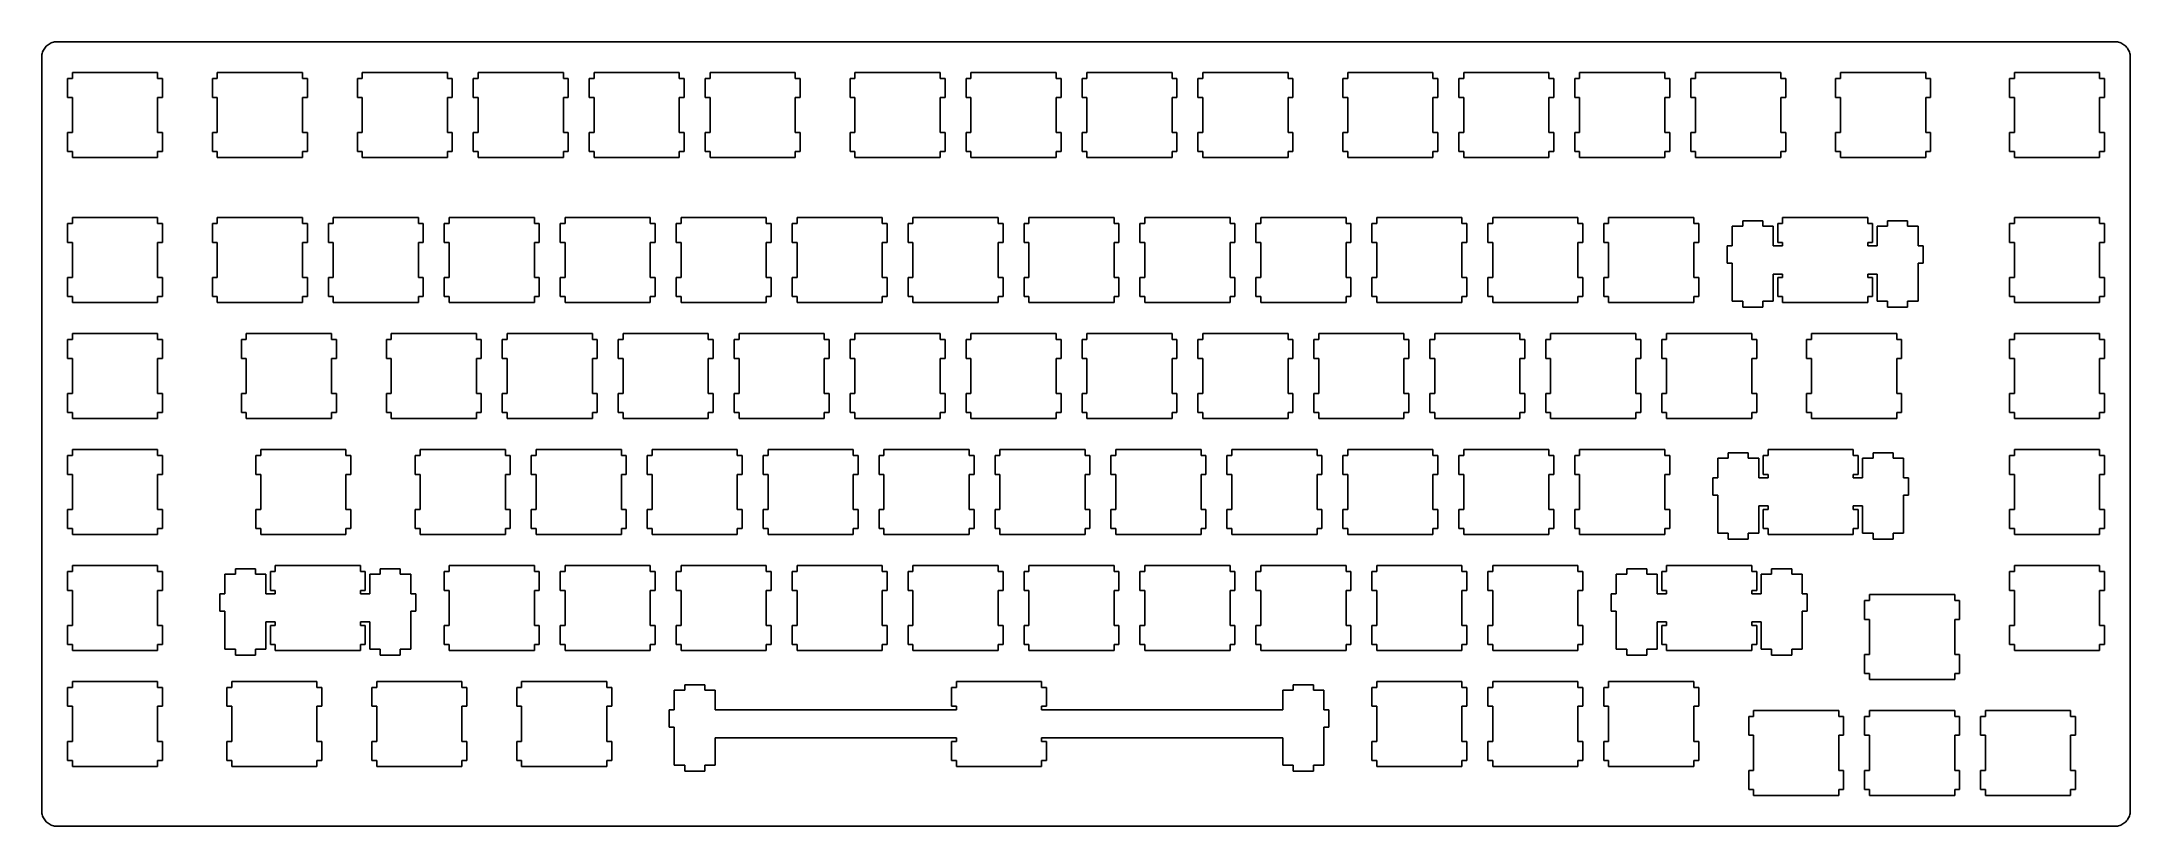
# Model space of a CAD drawing. Extents: x 0 to 343, y 0 to 129.
import ezdxf

# ---------------------------------------------------------------- set-up
doc = ezdxf.new("R2010")
doc.units = 0
doc.layers.get('0').update_dxf_attribs({"linetype": 'CONTINUOUS'})

msp = doc.modelspace()

# ---------------------------------------------------------------- linework, layer by layer
at = {"color": 0}
for p, q in [((0.1254, 126.913), (0.16399, 127.105)), ((0.16399, 127.105), (0.21773, 127.294)), ((0.21773, 127.294), (0.28525, 127.478)), ((0.28525, 127.478), (0.36794, 127.656)), ((0.36794, 127.656), (0.46302, 127.828)), ((0.46302, 127.828), (0.57188, 127.991)), ((0.57188, 127.991), (0.69315, 128.145)), ((0.69315, 128.145), (0.82682, 128.29)), ((0.82682, 128.29), (0.97152, 128.423)), ((0.97152, 128.423), (1.12586, 128.545)), ((1.12586, 128.545), (1.28846, 128.654)), ((1.28846, 128.654), (1.46072, 128.749)), ((1.46072, 128.749), (1.63849, 128.831)), ((1.63849, 128.831), (1.82315, 128.899)), ((1.82315, 128.899), (2.01194, 128.953)), ((2.01194, 128.953), (2.20348, 128.991)), ((2.20348, 128.991), (2.39916, 129.015)), ((2.39916, 129.015), (2.59485, 129.021)), ((2.59485, 129.021), (340.734, 129.021)), ((340.734, 129.021), (340.929, 129.015)), ((340.929, 129.015), (341.125, 128.991)), ((341.125, 128.991), (341.318, 128.953)), ((341.318, 128.953), (341.507, 128.899)), ((341.507, 128.899), (341.69, 128.831)), ((341.69, 128.831), (341.868, 128.749)), ((341.868, 128.749), (342.04, 128.654)), ((342.04, 128.654), (342.203, 128.545)), ((342.203, 128.545), (342.357, 128.423)), ((342.357, 128.423), (342.502, 128.29)), ((342.502, 128.29), (342.634, 128.145)), ((342.634, 128.145), (342.757, 127.991)), ((342.757, 127.991), (342.865, 127.828)), ((342.865, 127.828), (342.962, 127.656)), ((342.962, 127.656), (343.043, 127.478)), ((343.043, 127.478), (343.111, 127.294)), ((343.111, 127.294), (343.165, 127.105)), ((343.165, 127.105), (343.203, 126.913)), ((0.09508, 126.522), (0.10197, 126.717)), ((0.09508, 2.69544), (0.09508, 126.522)), ((0.10197, 126.717), (0.1254, 126.913)), ((5.11941, 123.997), (5.11941, 122.997)), ((19.1203, 123.997), (5.11941, 123.997)), ((19.1203, 122.997), (19.1203, 123.997)), ((28.9319, 123.997), (28.9319, 122.997)), ((42.9327, 123.997), (28.9319, 123.997)), ((42.9327, 122.997), (42.9327, 123.997)), ((52.7459, 123.997), (52.7459, 122.997)), ((66.7452, 123.997), (52.7459, 123.997)), ((66.7452, 122.997), (66.7452, 123.997)), ((71.7959, 123.997), (71.7959, 122.997)), ((85.7952, 123.997), (71.7959, 123.997)), ((85.7952, 122.997), (85.7952, 123.997)), ((90.8459, 123.997), (90.8459, 122.997)), ((104.845, 123.997), (90.8459, 123.997)), ((104.845, 122.997), (104.845, 123.997)), ((109.896, 123.997), (109.896, 122.997)), ((123.895, 123.997), (109.896, 123.997)), ((123.895, 122.997), (123.895, 123.997)), ((133.707, 123.997), (133.707, 122.997)), ((147.708, 123.997), (133.707, 123.997)), ((147.708, 122.997), (147.708, 123.997)), ((152.757, 123.997), (152.757, 122.997)), ((166.758, 123.997), (152.757, 123.997)), ((166.758, 122.997), (166.758, 123.997)), ((171.807, 123.997), (171.807, 122.997)), ((185.808, 123.997), (171.807, 123.997)), ((185.808, 122.997), (185.808, 123.997)), ((190.857, 123.997), (190.857, 122.997)), ((204.858, 123.997), (190.857, 123.997)), ((204.858, 122.997), (204.858, 123.997)), ((214.671, 123.997), (214.671, 122.997)), ((228.67, 123.997), (214.671, 123.997)), ((228.67, 122.997), (228.67, 123.997)), ((233.721, 123.997), (233.721, 122.997)), ((247.72, 123.997), (233.721, 123.997)), ((247.72, 122.997), (247.72, 123.997)), ((252.771, 123.997), (252.771, 122.997)), ((266.77, 123.997), (252.771, 123.997)), ((266.77, 122.997), (266.77, 123.997)), ((271.821, 123.997), (271.821, 122.997)), ((285.82, 123.997), (271.821, 123.997)), ((285.82, 122.997), (285.82, 123.997)), ((295.632, 123.997), (295.632, 122.997)), ((309.633, 123.997), (295.632, 123.997)), ((309.633, 122.997), (309.633, 123.997)), ((324.207, 123.997), (324.207, 122.997)), ((338.208, 123.997), (324.207, 123.997)), ((338.208, 122.997), (338.208, 123.997)), ((343.203, 126.913), (343.225, 126.717)), ((343.225, 126.717), (343.233, 126.522)), ((343.233, 126.522), (343.233, 2.69544)), ((5.11941, 122.997), (4.32015, 122.997)), ((4.32015, 122.997), (4.32015, 119.898)), ((19.9209, 122.997), (19.1203, 122.997)), ((19.9209, 119.898), (19.9209, 122.997)), ((28.9319, 122.997), (28.1327, 122.997)), ((28.1327, 122.997), (28.1327, 119.898)), ((43.7321, 122.997), (42.9327, 122.997)), ((43.7321, 119.898), (43.7321, 122.997)), ((52.7459, 122.997), (51.9451, 122.997)), ((51.9451, 122.997), (51.9451, 119.898)), ((67.546, 122.997), (66.7452, 122.997)), ((67.546, 119.898), (67.546, 122.997)), ((71.7959, 122.997), (70.9951, 122.997)), ((70.9951, 122.997), (70.9951, 119.898)), ((86.596, 122.997), (85.7952, 122.997)), ((86.596, 119.898), (86.596, 122.997)), ((90.8459, 122.997), (90.0451, 122.997)), ((90.0451, 122.997), (90.0451, 119.898)), ((105.646, 122.997), (104.845, 122.997)), ((105.646, 119.898), (105.646, 122.997)), ((109.896, 122.997), (109.095, 122.997)), ((109.095, 122.997), (109.095, 119.898)), ((124.696, 122.997), (123.895, 122.997)), ((124.696, 119.898), (124.696, 122.997)), ((133.707, 122.997), (132.908, 122.997)), ((132.908, 122.997), (132.908, 119.898)), ((148.507, 122.997), (147.708, 122.997)), ((148.507, 119.898), (148.507, 122.997)), ((152.757, 122.997), (151.958, 122.997)), ((151.958, 122.997), (151.958, 119.898)), ((167.557, 122.997), (166.758, 122.997)), ((167.557, 119.898), (167.557, 122.997)), ((171.807, 122.997), (171.008, 122.997)), ((171.008, 122.997), (171.008, 119.898)), ((186.607, 122.997), (185.808, 122.997)), ((186.607, 119.898), (186.607, 122.997)), ((190.857, 122.997), (190.058, 122.997)), ((190.058, 122.997), (190.058, 119.898)), ((205.657, 122.997), (204.858, 122.997)), ((205.657, 119.898), (205.657, 122.997)), ((214.671, 122.997), (213.87, 122.997)), ((213.87, 122.997), (213.87, 119.898)), ((229.471, 122.997), (228.67, 122.997)), ((229.471, 119.898), (229.471, 122.997)), ((233.721, 122.997), (232.92, 122.997)), ((232.92, 122.997), (232.92, 119.898)), ((248.521, 122.997), (247.72, 122.997)), ((248.521, 119.898), (248.521, 122.997)), ((252.771, 122.997), (251.97, 122.997)), ((251.97, 122.997), (251.97, 119.898)), ((267.571, 122.997), (266.77, 122.997)), ((267.571, 119.898), (267.571, 122.997)), ((271.821, 122.997), (271.02, 122.997)), ((271.02, 122.997), (271.02, 119.898)), ((286.621, 122.997), (285.82, 122.997)), ((286.621, 119.898), (286.621, 122.997)), ((295.632, 122.997), (294.833, 122.997)), ((294.833, 122.997), (294.833, 119.898)), ((310.432, 122.997), (309.633, 122.997)), ((310.432, 119.898), (310.432, 122.997)), ((324.207, 122.997), (323.408, 122.997)), ((323.408, 122.997), (323.408, 119.898)), ((339.007, 122.997), (338.208, 122.997)), ((339.007, 119.898), (339.007, 122.997)), ((4.32015, 119.898), (5.11941, 119.898)), ((5.11941, 119.898), (5.11941, 114.098)), ((19.1203, 114.098), (19.1203, 119.898)), ((19.1203, 119.898), (19.9209, 119.898)), ((28.1327, 119.898), (28.9319, 119.898)), ((28.9319, 119.898), (28.9319, 114.098)), ((42.9327, 114.098), (42.9327, 119.898)), ((42.9327, 119.898), (43.7321, 119.898)), ((51.9451, 119.898), (52.7459, 119.898)), ((52.7459, 119.898), (52.7459, 114.098)), ((66.7452, 114.098), (66.7452, 119.898)), ((66.7452, 119.898), (67.546, 119.898)), ((70.9951, 119.898), (71.7959, 119.898)), ((71.7959, 119.898), (71.7959, 114.098)), ((85.7952, 114.098), (85.7952, 119.898)), ((85.7952, 119.898), (86.596, 119.898)), ((90.0451, 119.898), (90.8459, 119.898)), ((90.8459, 119.898), (90.8459, 114.098)), ((104.845, 114.098), (104.845, 119.898)), ((104.845, 119.898), (105.646, 119.898)), ((109.095, 119.898), (109.896, 119.898)), ((109.896, 119.898), (109.896, 114.098)), ((123.895, 114.098), (123.895, 119.898)), ((123.895, 119.898), (124.696, 119.898)), ((132.908, 119.898), (133.707, 119.898)), ((133.707, 119.898), (133.707, 114.098)), ((147.708, 114.098), (147.708, 119.898)), ((147.708, 119.898), (148.507, 119.898)), ((151.958, 119.898), (152.757, 119.898)), ((152.757, 119.898), (152.757, 114.098)), ((166.758, 114.098), (166.758, 119.898)), ((166.758, 119.898), (167.557, 119.898)), ((171.008, 119.898), (171.807, 119.898)), ((171.807, 119.898), (171.807, 114.098)), ((185.808, 114.098), (185.808, 119.898)), ((185.808, 119.898), (186.607, 119.898)), ((190.058, 119.898), (190.857, 119.898)), ((190.857, 119.898), (190.857, 114.098)), ((204.858, 114.098), (204.858, 119.898)), ((204.858, 119.898), (205.657, 119.898)), ((213.87, 119.898), (214.671, 119.898)), ((214.671, 119.898), (214.671, 114.098)), ((228.67, 114.098), (228.67, 119.898)), ((228.67, 119.898), (229.471, 119.898)), ((232.92, 119.898), (233.721, 119.898)), ((233.721, 119.898), (233.721, 114.098)), ((247.72, 114.098), (247.72, 119.898)), ((247.72, 119.898), (248.521, 119.898)), ((251.97, 119.898), (252.771, 119.898)), ((252.771, 119.898), (252.771, 114.098)), ((266.77, 114.098), (266.77, 119.898)), ((266.77, 119.898), (267.571, 119.898)), ((271.02, 119.898), (271.821, 119.898)), ((271.821, 119.898), (271.821, 114.098)), ((285.82, 114.098), (285.82, 119.898)), ((285.82, 119.898), (286.621, 119.898)), ((294.833, 119.898), (295.632, 119.898)), ((295.632, 119.898), (295.632, 114.098)), ((309.633, 114.098), (309.633, 119.898)), ((309.633, 119.898), (310.432, 119.898)), ((323.408, 119.898), (324.207, 119.898)), ((324.207, 119.898), (324.207, 114.098)), ((338.208, 114.098), (338.208, 119.898)), ((338.208, 119.898), (339.007, 119.898)), ((5.11941, 114.098), (4.32015, 114.098)), ((4.32015, 114.098), (4.32015, 110.997)), ((19.9209, 114.098), (19.1203, 114.098)), ((19.9209, 110.997), (19.9209, 114.098)), ((28.9319, 114.098), (28.1327, 114.098)), ((28.1327, 114.098), (28.1327, 110.997)), ((43.7321, 114.098), (42.9327, 114.098)), ((43.7321, 110.997), (43.7321, 114.098)), ((52.7459, 114.098), (51.9451, 114.098)), ((51.9451, 114.098), (51.9451, 110.997)), ((67.546, 114.098), (66.7452, 114.098)), ((67.546, 110.997), (67.546, 114.098)), ((71.7959, 114.098), (70.9951, 114.098)), ((70.9951, 114.098), (70.9951, 110.997)), ((86.596, 114.098), (85.7952, 114.098)), ((86.596, 110.997), (86.596, 114.098)), ((90.8459, 114.098), (90.0451, 114.098)), ((90.0451, 114.098), (90.0451, 110.997)), ((105.646, 114.098), (104.845, 114.098)), ((105.646, 110.997), (105.646, 114.098)), ((109.896, 114.098), (109.095, 114.098)), ((109.095, 114.098), (109.095, 110.997)), ((124.696, 114.098), (123.895, 114.098)), ((124.696, 110.997), (124.696, 114.098)), ((133.707, 114.098), (132.908, 114.098)), ((132.908, 114.098), (132.908, 110.997)), ((148.507, 114.098), (147.708, 114.098)), ((148.507, 110.997), (148.507, 114.098)), ((152.757, 114.098), (151.958, 114.098)), ((151.958, 114.098), (151.958, 110.997)), ((167.557, 114.098), (166.758, 114.098)), ((167.557, 110.997), (167.557, 114.098)), ((171.807, 114.098), (171.008, 114.098)), ((171.008, 114.098), (171.008, 110.997)), ((186.607, 114.098), (185.808, 114.098)), ((186.607, 110.997), (186.607, 114.098)), ((190.857, 114.098), (190.058, 114.098)), ((190.058, 114.098), (190.058, 110.997)), ((205.657, 114.098), (204.858, 114.098)), ((205.657, 110.997), (205.657, 114.098)), ((214.671, 114.098), (213.87, 114.098)), ((213.87, 114.098), (213.87, 110.997)), ((229.471, 114.098), (228.67, 114.098)), ((229.471, 110.997), (229.471, 114.098)), ((233.721, 114.098), (232.92, 114.098)), ((232.92, 114.098), (232.92, 110.997)), ((248.521, 114.098), (247.72, 114.098)), ((248.521, 110.997), (248.521, 114.098)), ((252.771, 114.098), (251.97, 114.098)), ((251.97, 114.098), (251.97, 110.997)), ((267.571, 114.098), (266.77, 114.098)), ((267.571, 110.997), (267.571, 114.098)), ((271.821, 114.098), (271.02, 114.098)), ((271.02, 114.098), (271.02, 110.997)), ((286.621, 114.098), (285.82, 114.098)), ((286.621, 110.997), (286.621, 114.098)), ((295.632, 114.098), (294.833, 114.098)), ((294.833, 114.098), (294.833, 110.997)), ((310.432, 114.098), (309.633, 114.098)), ((310.432, 110.997), (310.432, 114.098)), ((324.207, 114.098), (323.408, 114.098)), ((323.408, 114.098), (323.408, 110.997)), ((339.007, 114.098), (338.208, 114.098)), ((339.007, 110.997), (339.007, 114.098)), ((4.32015, 110.997), (5.11941, 110.997)), ((5.11941, 110.997), (5.11941, 109.996)), ((5.11941, 109.996), (19.1203, 109.996)), ((19.1203, 109.996), (19.1203, 110.997)), ((19.1203, 110.997), (19.9209, 110.997)), ((28.1327, 110.997), (28.9319, 110.997)), ((28.9319, 110.997), (28.9319, 109.996)), ((28.9319, 109.996), (42.9327, 109.996)), ((42.9327, 109.996), (42.9327, 110.997)), ((42.9327, 110.997), (43.7321, 110.997)), ((51.9451, 110.997), (52.7459, 110.997)), ((52.7459, 110.997), (52.7459, 109.996)), ((52.7459, 109.996), (66.7452, 109.996)), ((66.7452, 109.996), (66.7452, 110.997)), ((66.7452, 110.997), (67.546, 110.997)), ((70.9951, 110.997), (71.7959, 110.997)), ((71.7959, 110.997), (71.7959, 109.996)), ((71.7959, 109.996), (85.7952, 109.996)), ((85.7952, 109.996), (85.7952, 110.997)), ((85.7952, 110.997), (86.596, 110.997)), ((90.0451, 110.997), (90.8459, 110.997)), ((90.8459, 110.997), (90.8459, 109.996)), ((90.8459, 109.996), (104.845, 109.996)), ((104.845, 109.996), (104.845, 110.997)), ((104.845, 110.997), (105.646, 110.997)), ((109.095, 110.997), (109.896, 110.997)), ((109.896, 110.997), (109.896, 109.996)), ((109.896, 109.996), (123.895, 109.996)), ((123.895, 109.996), (123.895, 110.997)), ((123.895, 110.997), (124.696, 110.997)), ((132.908, 110.997), (133.707, 110.997)), ((133.707, 110.997), (133.707, 109.996)), ((133.707, 109.996), (147.708, 109.996)), ((147.708, 109.996), (147.708, 110.997)), ((147.708, 110.997), (148.507, 110.997)), ((151.958, 110.997), (152.757, 110.997)), ((152.757, 110.997), (152.757, 109.996)), ((152.757, 109.996), (166.758, 109.996)), ((166.758, 109.996), (166.758, 110.997)), ((166.758, 110.997), (167.557, 110.997)), ((171.008, 110.997), (171.807, 110.997)), ((171.807, 110.997), (171.807, 109.996)), ((171.807, 109.996), (185.808, 109.996)), ((185.808, 109.996), (185.808, 110.997)), ((185.808, 110.997), (186.607, 110.997)), ((190.058, 110.997), (190.857, 110.997)), ((190.857, 110.997), (190.857, 109.996)), ((190.857, 109.996), (204.858, 109.996)), ((204.858, 109.996), (204.858, 110.997)), ((204.858, 110.997), (205.657, 110.997)), ((213.87, 110.997), (214.671, 110.997)), ((214.671, 110.997), (214.671, 109.996)), ((214.671, 109.996), (228.67, 109.996)), ((228.67, 109.996), (228.67, 110.997)), ((228.67, 110.997), (229.471, 110.997)), ((232.92, 110.997), (233.721, 110.997)), ((233.721, 110.997), (233.721, 109.996)), ((233.721, 109.996), (247.72, 109.996)), ((247.72, 109.996), (247.72, 110.997)), ((247.72, 110.997), (248.521, 110.997)), ((251.97, 110.997), (252.771, 110.997)), ((252.771, 110.997), (252.771, 109.996)), ((252.771, 109.996), (266.77, 109.996)), ((266.77, 109.996), (266.77, 110.997)), ((266.77, 110.997), (267.571, 110.997)), ((271.02, 110.997), (271.821, 110.997)), ((271.821, 110.997), (271.821, 109.996)), ((271.821, 109.996), (285.82, 109.996)), ((285.82, 109.996), (285.82, 110.997)), ((285.82, 110.997), (286.621, 110.997)), ((294.833, 110.997), (295.632, 110.997)), ((295.632, 110.997), (295.632, 109.996)), ((295.632, 109.996), (309.633, 109.996)), ((309.633, 109.996), (309.633, 110.997)), ((309.633, 110.997), (310.432, 110.997)), ((323.408, 110.997), (324.207, 110.997)), ((324.207, 110.997), (324.207, 109.996)), ((324.207, 109.996), (338.208, 109.996)), ((338.208, 109.996), (338.208, 110.997)), ((338.208, 110.997), (339.007, 110.997)), ((5.11941, 100.185), (5.11941, 99.1842)), ((19.1203, 100.185), (5.11941, 100.185)), ((19.1203, 99.1842), (19.1203, 100.185)), ((28.9319, 100.185), (28.9319, 99.1842)), ((42.9327, 100.185), (28.9319, 100.185)), ((42.9327, 99.1842), (42.9327, 100.185)), ((47.982, 100.185), (47.982, 99.1842)), ((61.9827, 100.185), (47.982, 100.185)), ((61.9827, 99.1842), (61.9827, 100.185)), ((67.032, 100.185), (67.032, 99.1842)), ((81.0327, 100.185), (67.032, 100.185)), ((81.0327, 99.1842), (81.0327, 100.185)), ((86.082, 100.185), (86.082, 99.1842)), ((100.083, 100.185), (86.082, 100.185)), ((100.083, 99.1842), (100.083, 100.185)), ((105.132, 100.185), (105.132, 99.1842)), ((119.133, 100.185), (105.132, 100.185)), ((119.133, 99.1842), (119.133, 100.185)), ((124.182, 100.185), (124.182, 99.1842)), ((138.183, 100.185), (124.182, 100.185)), ((138.183, 99.1842), (138.183, 100.185)), ((143.232, 100.185), (143.232, 99.1842)), ((157.233, 100.185), (143.232, 100.185)), ((157.233, 99.1842), (157.233, 100.185)), ((162.282, 100.185), (162.282, 99.1842)), ((176.283, 100.185), (162.282, 100.185)), ((176.283, 99.1842), (176.283, 100.185)), ((181.332, 100.185), (181.332, 99.1842)), ((195.333, 100.185), (181.332, 100.185)), ((195.333, 99.1842), (195.333, 100.185)), ((200.382, 100.185), (200.382, 99.1842)), ((214.383, 100.185), (200.382, 100.185)), ((214.383, 99.1842), (214.383, 100.185)), ((219.432, 100.185), (219.432, 99.1842)), ((233.433, 100.185), (219.432, 100.185)), ((233.433, 99.1842), (233.433, 100.185)), ((238.482, 100.185), (238.482, 99.1842)), ((252.483, 100.185), (238.482, 100.185)), ((252.483, 99.1842), (252.483, 100.185)), ((257.532, 100.185), (257.532, 99.1842)), ((271.533, 100.185), (257.532, 100.185)), ((271.533, 99.1842), (271.533, 100.185)), ((282.858, 99.6336), (279.557, 99.6336)), ((279.557, 99.6336), (279.557, 98.7143)), ((282.858, 98.7143), (282.858, 99.6336)), ((286.107, 100.185), (286.107, 99.1842)), ((300.108, 100.185), (286.107, 100.185)), ((300.108, 99.1842), (300.108, 100.185)), ((306.658, 99.6336), (303.357, 99.6336)), ((303.357, 99.6336), (303.357, 98.7143)), ((306.658, 98.7143), (306.658, 99.6336)), ((324.207, 100.185), (324.207, 99.1842)), ((338.208, 100.185), (324.207, 100.185)), ((338.208, 99.1842), (338.208, 100.185)), ((5.11941, 99.1842), (4.32015, 99.1842)), ((4.32015, 99.1842), (4.32015, 96.0836)), ((4.32015, 96.0836), (5.11941, 96.0836)), ((5.11941, 96.0836), (5.11941, 90.2836)), ((19.9209, 99.1842), (19.1203, 99.1842)), ((19.1203, 90.2836), (19.1203, 96.0836)), ((19.1203, 96.0836), (19.9209, 96.0836)), ((19.9209, 96.0836), (19.9209, 99.1842)), ((28.9319, 99.1842), (28.1327, 99.1842)), ((28.1327, 99.1842), (28.1327, 96.0836)), ((28.1327, 96.0836), (28.9319, 96.0836)), ((28.9319, 96.0836), (28.9319, 90.2836)), ((43.7321, 99.1842), (42.9327, 99.1842)), ((42.9327, 90.2836), (42.9327, 96.0836)), ((42.9327, 96.0836), (43.7321, 96.0836)), ((43.7321, 96.0836), (43.7321, 99.1842)), ((47.982, 99.1842), (47.1826, 99.1842)), ((47.1826, 99.1842), (47.1826, 96.0836)), ((47.1826, 96.0836), (47.982, 96.0836)), ((47.982, 96.0836), (47.982, 90.2836)), ((62.7821, 99.1842), (61.9827, 99.1842)), ((61.9827, 90.2836), (61.9827, 96.0836)), ((61.9827, 96.0836), (62.7821, 96.0836)), ((62.7821, 96.0836), (62.7821, 99.1842)), ((67.032, 99.1842), (66.2326, 99.1842)), ((66.2326, 99.1842), (66.2326, 96.0836)), ((66.2326, 96.0836), (67.032, 96.0836)), ((67.032, 96.0836), (67.032, 90.2836)), ((81.8321, 99.1842), (81.0327, 99.1842)), ((81.0327, 90.2836), (81.0327, 96.0836)), ((81.0327, 96.0836), (81.8321, 96.0836)), ((81.8321, 96.0836), (81.8321, 99.1842)), ((86.082, 99.1842), (85.2826, 99.1842)), ((85.2826, 99.1842), (85.2826, 96.0836)), ((85.2826, 96.0836), (86.082, 96.0836)), ((86.082, 96.0836), (86.082, 90.2836)), ((100.882, 99.1842), (100.083, 99.1842)), ((100.083, 90.2836), (100.083, 96.0836)), ((100.083, 96.0836), (100.882, 96.0836)), ((100.882, 96.0836), (100.882, 99.1842)), ((105.132, 99.1842), (104.333, 99.1842)), ((104.333, 99.1842), (104.333, 96.0836)), ((104.333, 96.0836), (105.132, 96.0836)), ((105.132, 96.0836), (105.132, 90.2836)), ((119.932, 99.1842), (119.133, 99.1842)), ((119.133, 90.2836), (119.133, 96.0836)), ((119.133, 96.0836), (119.932, 96.0836)), ((119.932, 96.0836), (119.932, 99.1842)), ((124.182, 99.1842), (123.383, 99.1842)), ((123.383, 99.1842), (123.383, 96.0836)), ((123.383, 96.0836), (124.182, 96.0836)), ((124.182, 96.0836), (124.182, 90.2836)), ((138.982, 99.1842), (138.183, 99.1842)), ((138.183, 90.2836), (138.183, 96.0836)), ((138.183, 96.0836), (138.982, 96.0836)), ((138.982, 96.0836), (138.982, 99.1842)), ((143.232, 99.1842), (142.433, 99.1842)), ((142.433, 99.1842), (142.433, 96.0836)), ((142.433, 96.0836), (143.232, 96.0836)), ((143.232, 96.0836), (143.232, 90.2836)), ((158.032, 99.1842), (157.233, 99.1842)), ((157.233, 90.2836), (157.233, 96.0836)), ((157.233, 96.0836), (158.032, 96.0836)), ((158.032, 96.0836), (158.032, 99.1842)), ((162.282, 99.1842), (161.483, 99.1842)), ((161.483, 99.1842), (161.483, 96.0836)), ((161.483, 96.0836), (162.282, 96.0836)), ((162.282, 96.0836), (162.282, 90.2836)), ((177.082, 99.1842), (176.283, 99.1842)), ((176.283, 90.2836), (176.283, 96.0836)), ((176.283, 96.0836), (177.082, 96.0836)), ((177.082, 96.0836), (177.082, 99.1842)), ((181.332, 99.1842), (180.533, 99.1842)), ((180.533, 99.1842), (180.533, 96.0836)), ((180.533, 96.0836), (181.332, 96.0836)), ((181.332, 96.0836), (181.332, 90.2836)), ((196.132, 99.1842), (195.333, 99.1842)), ((195.333, 90.2836), (195.333, 96.0836)), ((195.333, 96.0836), (196.132, 96.0836)), ((196.132, 96.0836), (196.132, 99.1842)), ((200.382, 99.1842), (199.583, 99.1842)), ((199.583, 99.1842), (199.583, 96.0836)), ((199.583, 96.0836), (200.382, 96.0836)), ((200.382, 96.0836), (200.382, 90.2836)), ((215.182, 99.1842), (214.383, 99.1842)), ((214.383, 90.2836), (214.383, 96.0836)), ((214.383, 96.0836), (215.182, 96.0836)), ((215.182, 96.0836), (215.182, 99.1842)), ((219.432, 99.1842), (218.633, 99.1842)), ((218.633, 99.1842), (218.633, 96.0836)), ((218.633, 96.0836), (219.432, 96.0836)), ((219.432, 96.0836), (219.432, 90.2836)), ((234.232, 99.1842), (233.433, 99.1842)), ((233.433, 90.2836), (233.433, 96.0836)), ((233.433, 96.0836), (234.232, 96.0836)), ((234.232, 96.0836), (234.232, 99.1842)), ((238.482, 99.1842), (237.683, 99.1842)), ((237.683, 99.1842), (237.683, 96.0836)), ((237.683, 96.0836), (238.482, 96.0836)), ((238.482, 96.0836), (238.482, 90.2836)), ((253.282, 99.1842), (252.483, 99.1842)), ((252.483, 90.2836), (252.483, 96.0836)), ((252.483, 96.0836), (253.282, 96.0836)), ((253.282, 96.0836), (253.282, 99.1842)), ((257.532, 99.1842), (256.733, 99.1842)), ((256.733, 99.1842), (256.733, 96.0836)), ((256.733, 96.0836), (257.532, 96.0836)), ((257.532, 96.0836), (257.532, 90.2836)), ((272.332, 99.1842), (271.533, 99.1842)), ((271.533, 90.2836), (271.533, 96.0836)), ((271.533, 96.0836), (272.332, 96.0836)), ((272.332, 96.0836), (272.332, 99.1842)), ((279.557, 98.7143), (277.833, 98.7143)), ((277.833, 98.7143), (277.833, 95.4842)), ((284.583, 98.7143), (282.858, 98.7143)), ((284.583, 95.4842), (284.583, 98.7143)), ((286.107, 99.1842), (285.308, 99.1842)), ((285.308, 99.1842), (285.308, 96.0836)), ((285.308, 96.0836), (286.107, 96.0836)), ((286.107, 96.0836), (286.107, 95.4842)), ((300.907, 99.1842), (300.108, 99.1842)), ((300.108, 95.4842), (300.108, 96.0836)), ((300.108, 96.0836), (300.907, 96.0836)), ((300.907, 96.0836), (300.907, 99.1842)), ((303.357, 98.7143), (301.632, 98.7143)), ((301.632, 98.7143), (301.632, 95.4842)), ((308.383, 98.7143), (306.658, 98.7143)), ((308.383, 95.4842), (308.383, 98.7143)), ((324.207, 99.1842), (323.408, 99.1842)), ((323.408, 99.1842), (323.408, 96.0836)), ((323.408, 96.0836), (324.207, 96.0836)), ((324.207, 96.0836), (324.207, 90.2836)), ((339.007, 99.1842), (338.208, 99.1842)), ((338.208, 90.2836), (338.208, 96.0836)), ((338.208, 96.0836), (339.007, 96.0836)), ((339.007, 96.0836), (339.007, 99.1842)), ((277.833, 95.4842), (277.008, 95.4842)), ((277.008, 95.4842), (277.008, 92.6842)), ((277.008, 92.6842), (277.833, 92.6842)), ((277.833, 92.6842), (277.833, 86.414)), ((286.107, 95.4842), (284.583, 95.4842)), ((301.632, 95.4842), (300.108, 95.4842)), ((309.207, 95.4842), (308.383, 95.4842)), ((308.383, 86.414), (308.383, 92.6842)), ((308.383, 92.6842), (309.207, 92.6842)), ((309.207, 92.6842), (309.207, 95.4842)), ((5.11941, 90.2836), (4.32015, 90.2836)), ((4.32015, 90.2836), (4.32015, 87.1844)), ((19.9209, 90.2836), (19.1203, 90.2836)), ((19.9209, 87.1844), (19.9209, 90.2836)), ((28.9319, 90.2836), (28.1327, 90.2836)), ((28.1327, 90.2836), (28.1327, 87.1844)), ((43.7321, 90.2836), (42.9327, 90.2836)), ((43.7321, 87.1844), (43.7321, 90.2836)), ((47.982, 90.2836), (47.1826, 90.2836)), ((47.1826, 90.2836), (47.1826, 87.1844)), ((62.7821, 90.2836), (61.9827, 90.2836)), ((62.7821, 87.1844), (62.7821, 90.2836)), ((67.032, 90.2836), (66.2326, 90.2836)), ((66.2326, 90.2836), (66.2326, 87.1844)), ((81.8321, 90.2836), (81.0327, 90.2836)), ((81.8321, 87.1844), (81.8321, 90.2836)), ((86.082, 90.2836), (85.2826, 90.2836)), ((85.2826, 90.2836), (85.2826, 87.1844)), ((100.882, 90.2836), (100.083, 90.2836)), ((100.882, 87.1844), (100.882, 90.2836)), ((105.132, 90.2836), (104.333, 90.2836)), ((104.333, 90.2836), (104.333, 87.1844)), ((119.932, 90.2836), (119.133, 90.2836)), ((119.932, 87.1844), (119.932, 90.2836)), ((124.182, 90.2836), (123.383, 90.2836)), ((123.383, 90.2836), (123.383, 87.1844)), ((138.982, 90.2836), (138.183, 90.2836)), ((138.982, 87.1844), (138.982, 90.2836)), ((143.232, 90.2836), (142.433, 90.2836)), ((142.433, 90.2836), (142.433, 87.1844)), ((158.032, 90.2836), (157.233, 90.2836)), ((158.032, 87.1844), (158.032, 90.2836)), ((162.282, 90.2836), (161.483, 90.2836)), ((161.483, 90.2836), (161.483, 87.1844)), ((177.082, 90.2836), (176.283, 90.2836)), ((177.082, 87.1844), (177.082, 90.2836)), ((181.332, 90.2836), (180.533, 90.2836)), ((180.533, 90.2836), (180.533, 87.1844)), ((196.132, 90.2836), (195.333, 90.2836)), ((196.132, 87.1844), (196.132, 90.2836)), ((200.382, 90.2836), (199.583, 90.2836)), ((199.583, 90.2836), (199.583, 87.1844)), ((215.182, 90.2836), (214.383, 90.2836)), ((215.182, 87.1844), (215.182, 90.2836)), ((219.432, 90.2836), (218.633, 90.2836)), ((218.633, 90.2836), (218.633, 87.1844)), ((234.232, 90.2836), (233.433, 90.2836)), ((234.232, 87.1844), (234.232, 90.2836)), ((238.482, 90.2836), (237.683, 90.2836)), ((237.683, 90.2836), (237.683, 87.1844)), ((253.282, 90.2836), (252.483, 90.2836)), ((253.282, 87.1844), (253.282, 90.2836)), ((257.532, 90.2836), (256.733, 90.2836)), ((256.733, 90.2836), (256.733, 87.1844)), ((272.332, 90.2836), (271.533, 90.2836)), ((272.332, 87.1844), (272.332, 90.2836)), ((284.583, 86.414), (284.583, 90.8844)), ((284.583, 90.8844), (286.107, 90.8844)), ((286.107, 90.2836), (285.308, 90.2836)), ((285.308, 90.2836), (285.308, 87.1844)), ((286.107, 90.8844), (286.107, 90.2836)), ((300.108, 90.2836), (300.108, 90.8844)), ((300.108, 90.8844), (301.632, 90.8844)), ((300.907, 90.2836), (300.108, 90.2836)), ((300.907, 87.1844), (300.907, 90.2836)), ((301.632, 90.8844), (301.632, 86.414)), ((324.207, 90.2836), (323.408, 90.2836)), ((323.408, 90.2836), (323.408, 87.1844)), ((339.007, 90.2836), (338.208, 90.2836)), ((339.007, 87.1844), (339.007, 90.2836)), ((4.32015, 87.1844), (5.11941, 87.1844)), ((5.11941, 87.1844), (5.11941, 86.184)), ((5.11941, 86.184), (19.1203, 86.184)), ((19.1203, 86.184), (19.1203, 87.1844)), ((19.1203, 87.1844), (19.9209, 87.1844)), ((28.1327, 87.1844), (28.9319, 87.1844)), ((28.9319, 87.1844), (28.9319, 86.184)), ((28.9319, 86.184), (42.9327, 86.184)), ((42.9327, 86.184), (42.9327, 87.1844)), ((42.9327, 87.1844), (43.7321, 87.1844)), ((47.1826, 87.1844), (47.982, 87.1844)), ((47.982, 87.1844), (47.982, 86.184)), ((47.982, 86.184), (61.9827, 86.184)), ((61.9827, 86.184), (61.9827, 87.1844)), ((61.9827, 87.1844), (62.7821, 87.1844)), ((66.2326, 87.1844), (67.032, 87.1844)), ((67.032, 87.1844), (67.032, 86.184)), ((67.032, 86.184), (81.0327, 86.184)), ((81.0327, 86.184), (81.0327, 87.1844)), ((81.0327, 87.1844), (81.8321, 87.1844)), ((85.2826, 87.1844), (86.082, 87.1844)), ((86.082, 87.1844), (86.082, 86.184)), ((86.082, 86.184), (100.083, 86.184)), ((100.083, 86.184), (100.083, 87.1844)), ((100.083, 87.1844), (100.882, 87.1844)), ((104.333, 87.1844), (105.132, 87.1844)), ((105.132, 87.1844), (105.132, 86.184)), ((105.132, 86.184), (119.133, 86.184)), ((119.133, 86.184), (119.133, 87.1844)), ((119.133, 87.1844), (119.932, 87.1844)), ((123.383, 87.1844), (124.182, 87.1844)), ((124.182, 87.1844), (124.182, 86.184)), ((124.182, 86.184), (138.183, 86.184)), ((138.183, 86.184), (138.183, 87.1844)), ((138.183, 87.1844), (138.982, 87.1844)), ((142.433, 87.1844), (143.232, 87.1844)), ((143.232, 87.1844), (143.232, 86.184)), ((143.232, 86.184), (157.233, 86.184)), ((157.233, 86.184), (157.233, 87.1844)), ((157.233, 87.1844), (158.032, 87.1844)), ((161.483, 87.1844), (162.282, 87.1844)), ((162.282, 87.1844), (162.282, 86.184)), ((162.282, 86.184), (176.283, 86.184)), ((176.283, 86.184), (176.283, 87.1844)), ((176.283, 87.1844), (177.082, 87.1844)), ((180.533, 87.1844), (181.332, 87.1844)), ((181.332, 87.1844), (181.332, 86.184)), ((181.332, 86.184), (195.333, 86.184)), ((195.333, 86.184), (195.333, 87.1844)), ((195.333, 87.1844), (196.132, 87.1844)), ((199.583, 87.1844), (200.382, 87.1844)), ((200.382, 87.1844), (200.382, 86.184)), ((200.382, 86.184), (214.383, 86.184)), ((214.383, 86.184), (214.383, 87.1844)), ((214.383, 87.1844), (215.182, 87.1844)), ((218.633, 87.1844), (219.432, 87.1844)), ((219.432, 87.1844), (219.432, 86.184)), ((219.432, 86.184), (233.433, 86.184)), ((233.433, 86.184), (233.433, 87.1844)), ((233.433, 87.1844), (234.232, 87.1844)), ((237.683, 87.1844), (238.482, 87.1844)), ((238.482, 87.1844), (238.482, 86.184)), ((238.482, 86.184), (252.483, 86.184)), ((252.483, 86.184), (252.483, 87.1844)), ((252.483, 87.1844), (253.282, 87.1844)), ((256.733, 87.1844), (257.532, 87.1844)), ((257.532, 87.1844), (257.532, 86.184)), ((257.532, 86.184), (271.533, 86.184)), ((271.533, 86.184), (271.533, 87.1844)), ((271.533, 87.1844), (272.332, 87.1844)), ((277.833, 86.414), (279.557, 86.414)), ((279.557, 86.414), (279.557, 85.4343)), ((282.858, 85.4343), (282.858, 86.414)), ((282.858, 86.414), (284.583, 86.414)), ((285.308, 87.1844), (286.107, 87.1844)), ((286.107, 87.1844), (286.107, 86.184)), ((286.107, 86.184), (300.108, 86.184)), ((300.108, 86.184), (300.108, 87.1844)), ((300.108, 87.1844), (300.907, 87.1844)), ((301.632, 86.414), (303.357, 86.414)), ((303.357, 86.414), (303.357, 85.4343)), ((306.658, 85.4343), (306.658, 86.414)), ((306.658, 86.414), (308.383, 86.414)), ((323.408, 87.1844), (324.207, 87.1844)), ((324.207, 87.1844), (324.207, 86.184)), ((324.207, 86.184), (338.208, 86.184)), ((338.208, 86.184), (338.208, 87.1844)), ((338.208, 87.1844), (339.007, 87.1844)), ((279.557, 85.4343), (282.858, 85.4343)), ((303.357, 85.4343), (306.658, 85.4343)), ((5.11941, 80.1342), (4.32015, 80.1342)), ((4.32015, 80.1342), (4.32015, 77.0336)), ((5.11941, 81.1347), (5.11941, 80.1342)), ((19.1203, 81.1347), (5.11941, 81.1347)), ((19.1203, 80.1342), (19.1203, 81.1347)), ((19.9209, 80.1342), (19.1203, 80.1342)), ((19.9209, 77.0336), (19.9209, 80.1342)), ((33.6958, 80.1342), (32.8952, 80.1342)), ((32.8952, 80.1342), (32.8952, 77.0336)), ((33.6958, 81.1347), (33.6958, 80.1342)), ((47.6952, 81.1347), (33.6958, 81.1347)), ((47.6952, 80.1342), (47.6952, 81.1347)), ((48.496, 80.1342), (47.6952, 80.1342)), ((48.496, 77.0336), (48.496, 80.1342)), ((57.507, 80.1342), (56.7076, 80.1342)), ((56.7076, 80.1342), (56.7076, 77.0336)), ((57.507, 81.1347), (57.507, 80.1342)), ((71.5077, 81.1347), (57.507, 81.1347)), ((71.5077, 80.1342), (71.5077, 81.1347)), ((72.3071, 80.1342), (71.5077, 80.1342)), ((72.3071, 77.0336), (72.3071, 80.1342)), ((76.557, 80.1342), (75.7576, 80.1342)), ((75.7576, 80.1342), (75.7576, 77.0336)), ((76.557, 81.1347), (76.557, 80.1342)), ((90.5577, 81.1347), (76.557, 81.1347)), ((90.5577, 80.1342), (90.5577, 81.1347)), ((91.3571, 80.1342), (90.5577, 80.1342)), ((91.3571, 77.0336), (91.3571, 80.1342)), ((95.607, 80.1342), (94.8076, 80.1342)), ((94.8076, 80.1342), (94.8076, 77.0336)), ((95.607, 81.1347), (95.607, 80.1342)), ((109.608, 81.1347), (95.607, 81.1347)), ((109.608, 80.1342), (109.608, 81.1347)), ((110.407, 80.1342), (109.608, 80.1342)), ((110.407, 77.0336), (110.407, 80.1342)), ((114.657, 80.1342), (113.858, 80.1342)), ((113.858, 80.1342), (113.858, 77.0336)), ((114.657, 81.1347), (114.657, 80.1342)), ((128.658, 81.1347), (114.657, 81.1347)), ((128.658, 80.1342), (128.658, 81.1347)), ((129.457, 80.1342), (128.658, 80.1342)), ((129.457, 77.0336), (129.457, 80.1342)), ((133.707, 80.1342), (132.908, 80.1342)), ((132.908, 80.1342), (132.908, 77.0336)), ((133.707, 81.1347), (133.707, 80.1342)), ((147.708, 81.1347), (133.707, 81.1347)), ((147.708, 80.1342), (147.708, 81.1347)), ((148.507, 80.1342), (147.708, 80.1342)), ((148.507, 77.0336), (148.507, 80.1342)), ((152.757, 80.1342), (151.958, 80.1342)), ((151.958, 80.1342), (151.958, 77.0336)), ((152.757, 81.1347), (152.757, 80.1342)), ((166.758, 81.1347), (152.757, 81.1347)), ((166.758, 80.1342), (166.758, 81.1347)), ((167.557, 80.1342), (166.758, 80.1342)), ((167.557, 77.0336), (167.557, 80.1342)), ((171.807, 80.1342), (171.008, 80.1342)), ((171.008, 80.1342), (171.008, 77.0336)), ((171.807, 81.1347), (171.807, 80.1342)), ((185.808, 81.1347), (171.807, 81.1347)), ((185.808, 80.1342), (185.808, 81.1347)), ((186.607, 80.1342), (185.808, 80.1342)), ((186.607, 77.0336), (186.607, 80.1342)), ((190.857, 80.1342), (190.058, 80.1342)), ((190.058, 80.1342), (190.058, 77.0336)), ((190.857, 81.1347), (190.857, 80.1342)), ((204.858, 81.1347), (190.857, 81.1347)), ((204.858, 80.1342), (204.858, 81.1347)), ((205.657, 80.1342), (204.858, 80.1342)), ((205.657, 77.0336), (205.657, 80.1342)), ((209.907, 80.1342), (209.108, 80.1342)), ((209.108, 80.1342), (209.108, 77.0336)), ((209.907, 81.1347), (209.907, 80.1342)), ((223.908, 81.1347), (209.907, 81.1347)), ((223.908, 80.1342), (223.908, 81.1347)), ((224.707, 80.1342), (223.908, 80.1342)), ((224.707, 77.0336), (224.707, 80.1342)), ((228.957, 80.1342), (228.158, 80.1342)), ((228.158, 80.1342), (228.158, 77.0336)), ((228.957, 81.1347), (228.957, 80.1342)), ((242.958, 81.1347), (228.957, 81.1347)), ((242.958, 80.1342), (242.958, 81.1347)), ((243.757, 80.1342), (242.958, 80.1342)), ((243.757, 77.0336), (243.757, 80.1342)), ((248.007, 80.1342), (247.208, 80.1342)), ((247.208, 80.1342), (247.208, 77.0336)), ((248.007, 81.1347), (248.007, 80.1342)), ((262.008, 81.1347), (248.007, 81.1347)), ((262.008, 80.1342), (262.008, 81.1347)), ((262.807, 80.1342), (262.008, 80.1342)), ((262.807, 77.0336), (262.807, 80.1342)), ((267.057, 80.1342), (266.258, 80.1342)), ((266.258, 80.1342), (266.258, 77.0336)), ((267.057, 81.1347), (267.057, 80.1342)), ((281.058, 81.1347), (267.057, 81.1347)), ((281.058, 80.1342), (281.058, 81.1347)), ((281.857, 80.1342), (281.058, 80.1342)), ((281.857, 77.0336), (281.857, 80.1342)), ((290.871, 80.1342), (290.07, 80.1342)), ((290.07, 80.1342), (290.07, 77.0336)), ((290.871, 81.1347), (290.871, 80.1342)), ((304.87, 81.1347), (290.871, 81.1347)), ((304.87, 80.1342), (304.87, 81.1347)), ((305.671, 80.1342), (304.87, 80.1342)), ((305.671, 77.0336), (305.671, 80.1342)), ((324.207, 80.1342), (323.408, 80.1342)), ((323.408, 80.1342), (323.408, 77.0336)), ((324.207, 81.1347), (324.207, 80.1342)), ((338.208, 81.1347), (324.207, 81.1347)), ((338.208, 80.1342), (338.208, 81.1347)), ((339.007, 80.1342), (338.208, 80.1342)), ((339.007, 77.0336), (339.007, 80.1342)), ((4.32015, 77.0336), (5.11941, 77.0336)), ((5.11941, 77.0336), (5.11941, 71.2336)), ((19.1203, 71.2336), (19.1203, 77.0336)), ((19.1203, 77.0336), (19.9209, 77.0336)), ((32.8952, 77.0336), (33.6958, 77.0336)), ((33.6958, 77.0336), (33.6958, 71.2336)), ((47.6952, 71.2336), (47.6952, 77.0336)), ((47.6952, 77.0336), (48.496, 77.0336)), ((56.7076, 77.0336), (57.507, 77.0336)), ((57.507, 77.0336), (57.507, 71.2336)), ((71.5077, 71.2336), (71.5077, 77.0336)), ((71.5077, 77.0336), (72.3071, 77.0336)), ((75.7576, 77.0336), (76.557, 77.0336)), ((76.557, 77.0336), (76.557, 71.2336)), ((90.5577, 71.2336), (90.5577, 77.0336)), ((90.5577, 77.0336), (91.3571, 77.0336)), ((94.8076, 77.0336), (95.607, 77.0336)), ((95.607, 77.0336), (95.607, 71.2336)), ((109.608, 71.2336), (109.608, 77.0336)), ((109.608, 77.0336), (110.407, 77.0336)), ((113.858, 77.0336), (114.657, 77.0336)), ((114.657, 77.0336), (114.657, 71.2336)), ((128.658, 71.2336), (128.658, 77.0336)), ((128.658, 77.0336), (129.457, 77.0336)), ((132.908, 77.0336), (133.707, 77.0336)), ((133.707, 77.0336), (133.707, 71.2336)), ((147.708, 71.2336), (147.708, 77.0336)), ((147.708, 77.0336), (148.507, 77.0336)), ((151.958, 77.0336), (152.757, 77.0336)), ((152.757, 77.0336), (152.757, 71.2336)), ((166.758, 71.2336), (166.758, 77.0336)), ((166.758, 77.0336), (167.557, 77.0336)), ((171.008, 77.0336), (171.807, 77.0336)), ((171.807, 77.0336), (171.807, 71.2336)), ((185.808, 71.2336), (185.808, 77.0336)), ((185.808, 77.0336), (186.607, 77.0336)), ((190.058, 77.0336), (190.857, 77.0336)), ((190.857, 77.0336), (190.857, 71.2336)), ((204.858, 71.2336), (204.858, 77.0336)), ((204.858, 77.0336), (205.657, 77.0336)), ((209.108, 77.0336), (209.907, 77.0336)), ((209.907, 77.0336), (209.907, 71.2336)), ((223.908, 71.2336), (223.908, 77.0336)), ((223.908, 77.0336), (224.707, 77.0336)), ((228.158, 77.0336), (228.957, 77.0336)), ((228.957, 77.0336), (228.957, 71.2336)), ((242.958, 71.2336), (242.958, 77.0336)), ((242.958, 77.0336), (243.757, 77.0336)), ((247.208, 77.0336), (248.007, 77.0336)), ((248.007, 77.0336), (248.007, 71.2336)), ((262.008, 71.2336), (262.008, 77.0336)), ((262.008, 77.0336), (262.807, 77.0336)), ((266.258, 77.0336), (267.057, 77.0336)), ((267.057, 77.0336), (267.057, 71.2336)), ((281.058, 71.2336), (281.058, 77.0336)), ((281.058, 77.0336), (281.857, 77.0336)), ((290.07, 77.0336), (290.871, 77.0336)), ((290.871, 77.0336), (290.871, 71.2336)), ((304.87, 71.2336), (304.87, 77.0336)), ((304.87, 77.0336), (305.671, 77.0336)), ((323.408, 77.0336), (324.207, 77.0336)), ((324.207, 77.0336), (324.207, 71.2336)), ((338.208, 71.2336), (338.208, 77.0336)), ((338.208, 77.0336), (339.007, 77.0336)), ((5.11941, 71.2336), (4.32015, 71.2336)), ((4.32015, 71.2336), (4.32015, 68.1344)), ((19.9209, 71.2336), (19.1203, 71.2336)), ((19.9209, 68.1344), (19.9209, 71.2336)), ((33.6958, 71.2336), (32.8952, 71.2336)), ((32.8952, 71.2336), (32.8952, 68.1344)), ((48.496, 71.2336), (47.6952, 71.2336)), ((48.496, 68.1344), (48.496, 71.2336)), ((57.507, 71.2336), (56.7076, 71.2336)), ((56.7076, 71.2336), (56.7076, 68.1344)), ((72.3071, 71.2336), (71.5077, 71.2336)), ((72.3071, 68.1344), (72.3071, 71.2336)), ((76.557, 71.2336), (75.7576, 71.2336)), ((75.7576, 71.2336), (75.7576, 68.1344)), ((91.3571, 71.2336), (90.5577, 71.2336)), ((91.3571, 68.1344), (91.3571, 71.2336)), ((95.607, 71.2336), (94.8076, 71.2336)), ((94.8076, 71.2336), (94.8076, 68.1344)), ((110.407, 71.2336), (109.608, 71.2336)), ((110.407, 68.1344), (110.407, 71.2336)), ((114.657, 71.2336), (113.858, 71.2336)), ((113.858, 71.2336), (113.858, 68.1344)), ((129.457, 71.2336), (128.658, 71.2336)), ((129.457, 68.1344), (129.457, 71.2336)), ((133.707, 71.2336), (132.908, 71.2336)), ((132.908, 71.2336), (132.908, 68.1344)), ((148.507, 71.2336), (147.708, 71.2336)), ((148.507, 68.1344), (148.507, 71.2336)), ((152.757, 71.2336), (151.958, 71.2336)), ((151.958, 71.2336), (151.958, 68.1344)), ((167.557, 71.2336), (166.758, 71.2336)), ((167.557, 68.1344), (167.557, 71.2336)), ((171.807, 71.2336), (171.008, 71.2336)), ((171.008, 71.2336), (171.008, 68.1344)), ((186.607, 71.2336), (185.808, 71.2336)), ((186.607, 68.1344), (186.607, 71.2336)), ((190.857, 71.2336), (190.058, 71.2336)), ((190.058, 71.2336), (190.058, 68.1344)), ((205.657, 71.2336), (204.858, 71.2336)), ((205.657, 68.1344), (205.657, 71.2336)), ((209.907, 71.2336), (209.108, 71.2336)), ((209.108, 71.2336), (209.108, 68.1344)), ((224.707, 71.2336), (223.908, 71.2336)), ((224.707, 68.1344), (224.707, 71.2336)), ((228.957, 71.2336), (228.158, 71.2336)), ((228.158, 71.2336), (228.158, 68.1344)), ((243.757, 71.2336), (242.958, 71.2336)), ((243.757, 68.1344), (243.757, 71.2336)), ((248.007, 71.2336), (247.208, 71.2336)), ((247.208, 71.2336), (247.208, 68.1344)), ((262.807, 71.2336), (262.008, 71.2336)), ((262.807, 68.1344), (262.807, 71.2336)), ((267.057, 71.2336), (266.258, 71.2336)), ((266.258, 71.2336), (266.258, 68.1344)), ((281.857, 71.2336), (281.058, 71.2336)), ((281.857, 68.1344), (281.857, 71.2336)), ((290.871, 71.2336), (290.07, 71.2336)), ((290.07, 71.2336), (290.07, 68.1344)), ((305.671, 71.2336), (304.87, 71.2336)), ((305.671, 68.1344), (305.671, 71.2336)), ((324.207, 71.2336), (323.408, 71.2336)), ((323.408, 71.2336), (323.408, 68.1344)), ((339.007, 71.2336), (338.208, 71.2336)), ((339.007, 68.1344), (339.007, 71.2336)), ((4.32015, 68.1344), (5.11941, 68.1344)), ((5.11941, 68.1344), (5.11941, 67.134)), ((5.11941, 67.134), (19.1203, 67.134)), ((19.1203, 67.134), (19.1203, 68.1344)), ((19.1203, 68.1344), (19.9209, 68.1344)), ((32.8952, 68.1344), (33.6958, 68.1344)), ((33.6958, 68.1344), (33.6958, 67.134)), ((33.6958, 67.134), (47.6952, 67.134)), ((47.6952, 67.134), (47.6952, 68.1344)), ((47.6952, 68.1344), (48.496, 68.1344)), ((56.7076, 68.1344), (57.507, 68.1344)), ((57.507, 68.1344), (57.507, 67.134)), ((57.507, 67.134), (71.5077, 67.134)), ((71.5077, 67.134), (71.5077, 68.1344)), ((71.5077, 68.1344), (72.3071, 68.1344)), ((75.7576, 68.1344), (76.557, 68.1344)), ((76.557, 68.1344), (76.557, 67.134)), ((76.557, 67.134), (90.5577, 67.134)), ((90.5577, 67.134), (90.5577, 68.1344)), ((90.5577, 68.1344), (91.3571, 68.1344)), ((94.8076, 68.1344), (95.607, 68.1344)), ((95.607, 68.1344), (95.607, 67.134)), ((95.607, 67.134), (109.608, 67.134)), ((109.608, 67.134), (109.608, 68.1344)), ((109.608, 68.1344), (110.407, 68.1344)), ((113.858, 68.1344), (114.657, 68.1344)), ((114.657, 68.1344), (114.657, 67.134)), ((114.657, 67.134), (128.658, 67.134)), ((128.658, 67.134), (128.658, 68.1344)), ((128.658, 68.1344), (129.457, 68.1344)), ((132.908, 68.1344), (133.707, 68.1344)), ((133.707, 68.1344), (133.707, 67.134)), ((133.707, 67.134), (147.708, 67.134)), ((147.708, 67.134), (147.708, 68.1344)), ((147.708, 68.1344), (148.507, 68.1344)), ((151.958, 68.1344), (152.757, 68.1344)), ((152.757, 68.1344), (152.757, 67.134)), ((152.757, 67.134), (166.758, 67.134)), ((166.758, 67.134), (166.758, 68.1344)), ((166.758, 68.1344), (167.557, 68.1344)), ((171.008, 68.1344), (171.807, 68.1344)), ((171.807, 68.1344), (171.807, 67.134)), ((171.807, 67.134), (185.808, 67.134)), ((185.808, 67.134), (185.808, 68.1344)), ((185.808, 68.1344), (186.607, 68.1344)), ((190.058, 68.1344), (190.857, 68.1344)), ((190.857, 68.1344), (190.857, 67.134)), ((190.857, 67.134), (204.858, 67.134)), ((204.858, 67.134), (204.858, 68.1344)), ((204.858, 68.1344), (205.657, 68.1344)), ((209.108, 68.1344), (209.907, 68.1344)), ((209.907, 68.1344), (209.907, 67.134)), ((209.907, 67.134), (223.908, 67.134)), ((223.908, 67.134), (223.908, 68.1344)), ((223.908, 68.1344), (224.707, 68.1344)), ((228.158, 68.1344), (228.957, 68.1344)), ((228.957, 68.1344), (228.957, 67.134)), ((228.957, 67.134), (242.958, 67.134)), ((242.958, 67.134), (242.958, 68.1344)), ((242.958, 68.1344), (243.757, 68.1344)), ((247.208, 68.1344), (248.007, 68.1344)), ((248.007, 68.1344), (248.007, 67.134)), ((248.007, 67.134), (262.008, 67.134)), ((262.008, 67.134), (262.008, 68.1344)), ((262.008, 68.1344), (262.807, 68.1344)), ((266.258, 68.1344), (267.057, 68.1344)), ((267.057, 68.1344), (267.057, 67.134)), ((267.057, 67.134), (281.058, 67.134)), ((281.058, 67.134), (281.058, 68.1344)), ((281.058, 68.1344), (281.857, 68.1344)), ((290.07, 68.1344), (290.871, 68.1344)), ((290.871, 68.1344), (290.871, 67.134)), ((290.871, 67.134), (304.87, 67.134)), ((304.87, 67.134), (304.87, 68.1344)), ((304.87, 68.1344), (305.671, 68.1344)), ((323.408, 68.1344), (324.207, 68.1344)), ((324.207, 68.1344), (324.207, 67.134)), ((324.207, 67.134), (338.208, 67.134)), ((338.208, 67.134), (338.208, 68.1344)), ((338.208, 68.1344), (339.007, 68.1344)), ((5.11941, 62.0847), (5.11941, 61.0842)), ((19.1203, 62.0847), (5.11941, 62.0847)), ((19.1203, 61.0842), (19.1203, 62.0847)), ((36.0772, 62.0847), (36.0772, 61.0842)), ((50.0765, 62.0847), (36.0772, 62.0847)), ((50.0765, 61.0842), (50.0765, 62.0847)), ((62.2709, 62.0847), (62.2709, 61.0842)), ((76.2702, 62.0847), (62.2709, 62.0847)), ((76.2702, 61.0842), (76.2702, 62.0847)), ((81.3209, 62.0847), (81.3209, 61.0842)), ((95.3202, 62.0847), (81.3209, 62.0847)), ((95.3202, 61.0842), (95.3202, 62.0847)), ((100.371, 62.0847), (100.371, 61.0842)), ((114.37, 62.0847), (100.371, 62.0847)), ((114.37, 61.0842), (114.37, 62.0847)), ((119.421, 62.0847), (119.421, 61.0842)), ((133.42, 62.0847), (119.421, 62.0847)), ((133.42, 61.0842), (133.42, 62.0847)), ((138.471, 62.0847), (138.471, 61.0842)), ((152.47, 62.0847), (138.471, 62.0847)), ((152.47, 61.0842), (152.47, 62.0847)), ((157.521, 62.0847), (157.521, 61.0842)), ((171.52, 62.0847), (157.521, 62.0847)), ((171.52, 61.0842), (171.52, 62.0847)), ((176.571, 62.0847), (176.571, 61.0842)), ((190.57, 62.0847), (176.571, 62.0847)), ((190.57, 61.0842), (190.57, 62.0847)), ((195.621, 62.0847), (195.621, 61.0842)), ((209.62, 62.0847), (195.621, 62.0847)), ((209.62, 61.0842), (209.62, 62.0847)), ((214.671, 62.0847), (214.671, 61.0842)), ((228.67, 62.0847), (214.671, 62.0847)), ((228.67, 61.0842), (228.67, 62.0847)), ((233.721, 62.0847), (233.721, 61.0842)), ((247.72, 62.0847), (233.721, 62.0847)), ((247.72, 61.0842), (247.72, 62.0847)), ((252.771, 62.0847), (252.771, 61.0842)), ((266.77, 62.0847), (252.771, 62.0847)), ((266.77, 61.0842), (266.77, 62.0847)), ((283.727, 62.0847), (283.727, 61.0842)), ((297.726, 62.0847), (283.727, 62.0847)), ((297.726, 61.0842), (297.726, 62.0847)), ((324.207, 62.0847), (324.207, 61.0842)), ((338.208, 62.0847), (324.207, 62.0847)), ((338.208, 61.0842), (338.208, 62.0847)), ((5.11941, 61.0842), (4.32015, 61.0842)), ((4.32015, 61.0842), (4.32015, 57.9836)), ((19.9209, 61.0842), (19.1203, 61.0842)), ((19.9209, 57.9836), (19.9209, 61.0842)), ((36.0772, 61.0842), (35.2764, 61.0842)), ((35.2764, 61.0842), (35.2764, 57.9836)), ((50.8773, 61.0842), (50.0765, 61.0842)), ((50.8773, 57.9836), (50.8773, 61.0842)), ((62.2709, 61.0842), (61.4701, 61.0842)), ((61.4701, 61.0842), (61.4701, 57.9836)), ((77.071, 61.0842), (76.2702, 61.0842)), ((77.071, 57.9836), (77.071, 61.0842)), ((81.3209, 61.0842), (80.5201, 61.0842)), ((80.5201, 61.0842), (80.5201, 57.9836)), ((96.121, 61.0842), (95.3202, 61.0842)), ((96.121, 57.9836), (96.121, 61.0842)), ((100.371, 61.0842), (99.5701, 61.0842)), ((99.5701, 61.0842), (99.5701, 57.9836)), ((115.171, 61.0842), (114.37, 61.0842)), ((115.171, 57.9836), (115.171, 61.0842)), ((119.421, 61.0842), (118.62, 61.0842)), ((118.62, 61.0842), (118.62, 57.9836)), ((134.221, 61.0842), (133.42, 61.0842)), ((134.221, 57.9836), (134.221, 61.0842)), ((138.471, 61.0842), (137.67, 61.0842)), ((137.67, 61.0842), (137.67, 57.9836)), ((153.271, 61.0842), (152.47, 61.0842)), ((153.271, 57.9836), (153.271, 61.0842)), ((157.521, 61.0842), (156.72, 61.0842)), ((156.72, 61.0842), (156.72, 57.9836)), ((172.321, 61.0842), (171.52, 61.0842)), ((172.321, 57.9836), (172.321, 61.0842)), ((176.571, 61.0842), (175.77, 61.0842)), ((175.77, 61.0842), (175.77, 57.9836)), ((191.371, 61.0842), (190.57, 61.0842)), ((191.371, 57.9836), (191.371, 61.0842)), ((195.621, 61.0842), (194.82, 61.0842)), ((194.82, 61.0842), (194.82, 57.9836)), ((210.421, 61.0842), (209.62, 61.0842)), ((210.421, 57.9836), (210.421, 61.0842)), ((214.671, 61.0842), (213.87, 61.0842)), ((213.87, 61.0842), (213.87, 57.9836)), ((229.471, 61.0842), (228.67, 61.0842)), ((229.471, 57.9836), (229.471, 61.0842)), ((233.721, 61.0842), (232.92, 61.0842)), ((232.92, 61.0842), (232.92, 57.9836)), ((248.521, 61.0842), (247.72, 61.0842)), ((248.521, 57.9836), (248.521, 61.0842)), ((252.771, 61.0842), (251.97, 61.0842)), ((251.97, 61.0842), (251.97, 57.9836)), ((267.571, 61.0842), (266.77, 61.0842)), ((267.571, 57.9836), (267.571, 61.0842)), ((277.176, 60.6143), (275.452, 60.6143)), ((275.452, 60.6143), (275.452, 57.3842)), ((280.476, 61.5336), (277.176, 61.5336)), ((277.176, 61.5336), (277.176, 60.6143)), ((280.476, 60.6143), (280.476, 61.5336)), ((282.201, 60.6143), (280.476, 60.6143)), ((282.201, 57.3842), (282.201, 60.6143)), ((283.727, 61.0842), (282.926, 61.0842)), ((282.926, 61.0842), (282.926, 57.9836)), ((298.527, 61.0842), (297.726, 61.0842)), ((298.527, 57.9836), (298.527, 61.0842)), ((300.976, 60.6143), (299.252, 60.6143)), ((299.252, 60.6143), (299.252, 57.3842)), ((304.276, 61.5336), (300.976, 61.5336)), ((300.976, 61.5336), (300.976, 60.6143)), ((304.276, 60.6143), (304.276, 61.5336)), ((306.002, 60.6143), (304.276, 60.6143)), ((306.002, 57.3842), (306.002, 60.6143)), ((324.207, 61.0842), (323.408, 61.0842)), ((323.408, 61.0842), (323.408, 57.9836)), ((339.007, 61.0842), (338.208, 61.0842)), ((339.007, 57.9836), (339.007, 61.0842)), ((4.32015, 57.9836), (5.11941, 57.9836)), ((5.11941, 57.9836), (5.11941, 52.1836)), ((19.1203, 52.1836), (19.1203, 57.9836)), ((19.1203, 57.9836), (19.9209, 57.9836)), ((35.2764, 57.9836), (36.0772, 57.9836)), ((36.0772, 57.9836), (36.0772, 52.1836)), ((50.0765, 52.1836), (50.0765, 57.9836)), ((50.0765, 57.9836), (50.8773, 57.9836)), ((61.4701, 57.9836), (62.2709, 57.9836)), ((62.2709, 57.9836), (62.2709, 52.1836)), ((76.2702, 52.1836), (76.2702, 57.9836)), ((76.2702, 57.9836), (77.071, 57.9836)), ((80.5201, 57.9836), (81.3209, 57.9836)), ((81.3209, 57.9836), (81.3209, 52.1836)), ((95.3202, 52.1836), (95.3202, 57.9836)), ((95.3202, 57.9836), (96.121, 57.9836)), ((99.5701, 57.9836), (100.371, 57.9836)), ((100.371, 57.9836), (100.371, 52.1836)), ((114.37, 52.1836), (114.37, 57.9836)), ((114.37, 57.9836), (115.171, 57.9836)), ((118.62, 57.9836), (119.421, 57.9836)), ((119.421, 57.9836), (119.421, 52.1836)), ((133.42, 52.1836), (133.42, 57.9836)), ((133.42, 57.9836), (134.221, 57.9836)), ((137.67, 57.9836), (138.471, 57.9836)), ((138.471, 57.9836), (138.471, 52.1836)), ((152.47, 52.1836), (152.47, 57.9836)), ((152.47, 57.9836), (153.271, 57.9836)), ((156.72, 57.9836), (157.521, 57.9836)), ((157.521, 57.9836), (157.521, 52.1836)), ((171.52, 52.1836), (171.52, 57.9836)), ((171.52, 57.9836), (172.321, 57.9836)), ((175.77, 57.9836), (176.571, 57.9836)), ((176.571, 57.9836), (176.571, 52.1836)), ((190.57, 52.1836), (190.57, 57.9836)), ((190.57, 57.9836), (191.371, 57.9836)), ((194.82, 57.9836), (195.621, 57.9836)), ((195.621, 57.9836), (195.621, 52.1836)), ((209.62, 52.1836), (209.62, 57.9836)), ((209.62, 57.9836), (210.421, 57.9836)), ((213.87, 57.9836), (214.671, 57.9836)), ((214.671, 57.9836), (214.671, 52.1836)), ((228.67, 52.1836), (228.67, 57.9836)), ((228.67, 57.9836), (229.471, 57.9836)), ((232.92, 57.9836), (233.721, 57.9836)), ((233.721, 57.9836), (233.721, 52.1836)), ((247.72, 52.1836), (247.72, 57.9836)), ((247.72, 57.9836), (248.521, 57.9836)), ((251.97, 57.9836), (252.771, 57.9836)), ((252.771, 57.9836), (252.771, 52.1836)), ((266.77, 52.1836), (266.77, 57.9836)), ((266.77, 57.9836), (267.571, 57.9836)), ((275.452, 57.3842), (274.627, 57.3842)), ((274.627, 57.3842), (274.627, 54.5842)), ((283.727, 57.3842), (282.201, 57.3842)), ((282.926, 57.9836), (283.727, 57.9836)), ((283.727, 57.9836), (283.727, 57.3842)), ((297.726, 57.3842), (297.726, 57.9836)), ((297.726, 57.9836), (298.527, 57.9836)), ((299.252, 57.3842), (297.726, 57.3842)), ((306.827, 57.3842), (306.002, 57.3842)), ((306.827, 54.5842), (306.827, 57.3842)), ((323.408, 57.9836), (324.207, 57.9836)), ((324.207, 57.9836), (324.207, 52.1836)), ((338.208, 52.1836), (338.208, 57.9836)), ((338.208, 57.9836), (339.007, 57.9836)), ((5.11941, 52.1836), (4.32015, 52.1836)), ((4.32015, 52.1836), (4.32015, 49.0844)), ((19.9209, 52.1836), (19.1203, 52.1836)), ((19.9209, 49.0844), (19.9209, 52.1836)), ((36.0772, 52.1836), (35.2764, 52.1836)), ((35.2764, 52.1836), (35.2764, 49.0844)), ((50.8773, 52.1836), (50.0765, 52.1836)), ((50.8773, 49.0844), (50.8773, 52.1836)), ((62.2709, 52.1836), (61.4701, 52.1836)), ((61.4701, 52.1836), (61.4701, 49.0844)), ((77.071, 52.1836), (76.2702, 52.1836)), ((77.071, 49.0844), (77.071, 52.1836)), ((81.3209, 52.1836), (80.5201, 52.1836)), ((80.5201, 52.1836), (80.5201, 49.0844)), ((96.121, 52.1836), (95.3202, 52.1836)), ((96.121, 49.0844), (96.121, 52.1836)), ((100.371, 52.1836), (99.5701, 52.1836)), ((99.5701, 52.1836), (99.5701, 49.0844)), ((115.171, 52.1836), (114.37, 52.1836)), ((115.171, 49.0844), (115.171, 52.1836)), ((119.421, 52.1836), (118.62, 52.1836)), ((118.62, 52.1836), (118.62, 49.0844)), ((134.221, 52.1836), (133.42, 52.1836)), ((134.221, 49.0844), (134.221, 52.1836)), ((138.471, 52.1836), (137.67, 52.1836)), ((137.67, 52.1836), (137.67, 49.0844)), ((153.271, 52.1836), (152.47, 52.1836)), ((153.271, 49.0844), (153.271, 52.1836)), ((157.521, 52.1836), (156.72, 52.1836)), ((156.72, 52.1836), (156.72, 49.0844)), ((172.321, 52.1836), (171.52, 52.1836)), ((172.321, 49.0844), (172.321, 52.1836)), ((176.571, 52.1836), (175.77, 52.1836)), ((175.77, 52.1836), (175.77, 49.0844)), ((191.371, 52.1836), (190.57, 52.1836)), ((191.371, 49.0844), (191.371, 52.1836)), ((195.621, 52.1836), (194.82, 52.1836)), ((194.82, 52.1836), (194.82, 49.0844)), ((210.421, 52.1836), (209.62, 52.1836)), ((210.421, 49.0844), (210.421, 52.1836)), ((214.671, 52.1836), (213.87, 52.1836)), ((213.87, 52.1836), (213.87, 49.0844)), ((229.471, 52.1836), (228.67, 52.1836)), ((229.471, 49.0844), (229.471, 52.1836)), ((233.721, 52.1836), (232.92, 52.1836)), ((232.92, 52.1836), (232.92, 49.0844)), ((248.521, 52.1836), (247.72, 52.1836)), ((248.521, 49.0844), (248.521, 52.1836)), ((252.771, 52.1836), (251.97, 52.1836)), ((251.97, 52.1836), (251.97, 49.0844)), ((267.571, 52.1836), (266.77, 52.1836)), ((267.571, 49.0844), (267.571, 52.1836)), ((274.627, 54.5842), (275.452, 54.5842)), ((275.452, 54.5842), (275.452, 48.314)), ((282.201, 48.314), (282.201, 52.7844)), ((282.201, 52.7844), (283.727, 52.7844)), ((283.727, 52.1836), (282.926, 52.1836)), ((282.926, 52.1836), (282.926, 49.0844)), ((283.727, 52.7844), (283.727, 52.1836)), ((297.726, 52.1836), (297.726, 52.7844)), ((297.726, 52.7844), (299.252, 52.7844)), ((298.527, 52.1836), (297.726, 52.1836)), ((298.527, 49.0844), (298.527, 52.1836)), ((299.252, 52.7844), (299.252, 48.314)), ((306.002, 48.314), (306.002, 54.5842)), ((306.002, 54.5842), (306.827, 54.5842)), ((324.207, 52.1836), (323.408, 52.1836)), ((323.408, 52.1836), (323.408, 49.0844)), ((339.007, 52.1836), (338.208, 52.1836)), ((339.007, 49.0844), (339.007, 52.1836)), ((4.32015, 49.0844), (5.11941, 49.0844)), ((5.11941, 49.0844), (5.11941, 48.084)), ((5.11941, 48.084), (19.1203, 48.084)), ((19.1203, 48.084), (19.1203, 49.0844)), ((19.1203, 49.0844), (19.9209, 49.0844)), ((35.2764, 49.0844), (36.0772, 49.0844)), ((36.0772, 49.0844), (36.0772, 48.084)), ((36.0772, 48.084), (50.0765, 48.084)), ((50.0765, 48.084), (50.0765, 49.0844)), ((50.0765, 49.0844), (50.8773, 49.0844)), ((61.4701, 49.0844), (62.2709, 49.0844)), ((62.2709, 49.0844), (62.2709, 48.084)), ((62.2709, 48.084), (76.2702, 48.084)), ((76.2702, 48.084), (76.2702, 49.0844)), ((76.2702, 49.0844), (77.071, 49.0844)), ((80.5201, 49.0844), (81.3209, 49.0844)), ((81.3209, 49.0844), (81.3209, 48.084)), ((81.3209, 48.084), (95.3202, 48.084)), ((95.3202, 48.084), (95.3202, 49.0844)), ((95.3202, 49.0844), (96.121, 49.0844)), ((99.5701, 49.0844), (100.371, 49.0844)), ((100.371, 49.0844), (100.371, 48.084)), ((100.371, 48.084), (114.37, 48.084)), ((114.37, 48.084), (114.37, 49.0844)), ((114.37, 49.0844), (115.171, 49.0844)), ((118.62, 49.0844), (119.421, 49.0844)), ((119.421, 49.0844), (119.421, 48.084)), ((119.421, 48.084), (133.42, 48.084)), ((133.42, 48.084), (133.42, 49.0844)), ((133.42, 49.0844), (134.221, 49.0844)), ((137.67, 49.0844), (138.471, 49.0844)), ((138.471, 49.0844), (138.471, 48.084)), ((138.471, 48.084), (152.47, 48.084)), ((152.47, 48.084), (152.47, 49.0844)), ((152.47, 49.0844), (153.271, 49.0844)), ((156.72, 49.0844), (157.521, 49.0844)), ((157.521, 49.0844), (157.521, 48.084)), ((157.521, 48.084), (171.52, 48.084)), ((171.52, 48.084), (171.52, 49.0844)), ((171.52, 49.0844), (172.321, 49.0844)), ((175.77, 49.0844), (176.571, 49.0844)), ((176.571, 49.0844), (176.571, 48.084)), ((176.571, 48.084), (190.57, 48.084)), ((190.57, 48.084), (190.57, 49.0844)), ((190.57, 49.0844), (191.371, 49.0844)), ((194.82, 49.0844), (195.621, 49.0844)), ((195.621, 49.0844), (195.621, 48.084)), ((195.621, 48.084), (209.62, 48.084)), ((209.62, 48.084), (209.62, 49.0844)), ((209.62, 49.0844), (210.421, 49.0844)), ((213.87, 49.0844), (214.671, 49.0844)), ((214.671, 49.0844), (214.671, 48.084)), ((214.671, 48.084), (228.67, 48.084)), ((228.67, 48.084), (228.67, 49.0844)), ((228.67, 49.0844), (229.471, 49.0844)), ((232.92, 49.0844), (233.721, 49.0844)), ((233.721, 49.0844), (233.721, 48.084)), ((233.721, 48.084), (247.72, 48.084)), ((247.72, 48.084), (247.72, 49.0844)), ((247.72, 49.0844), (248.521, 49.0844)), ((251.97, 49.0844), (252.771, 49.0844)), ((252.771, 49.0844), (252.771, 48.084)), ((252.771, 48.084), (266.77, 48.084)), ((266.77, 48.084), (266.77, 49.0844)), ((266.77, 49.0844), (267.571, 49.0844)), ((275.452, 48.314), (277.176, 48.314)), ((277.176, 48.314), (277.176, 47.3343)), ((280.476, 47.3343), (280.476, 48.314)), ((280.476, 48.314), (282.201, 48.314)), ((282.926, 49.0844), (283.727, 49.0844)), ((283.727, 49.0844), (283.727, 48.084)), ((283.727, 48.084), (297.726, 48.084)), ((297.726, 48.084), (297.726, 49.0844)), ((297.726, 49.0844), (298.527, 49.0844)), ((299.252, 48.314), (300.976, 48.314)), ((300.976, 48.314), (300.976, 47.3343)), ((304.276, 47.3343), (304.276, 48.314)), ((304.276, 48.314), (306.002, 48.314)), ((323.408, 49.0844), (324.207, 49.0844)), ((324.207, 49.0844), (324.207, 48.084)), ((324.207, 48.084), (338.208, 48.084)), ((338.208, 48.084), (338.208, 49.0844)), ((338.208, 49.0844), (339.007, 49.0844)), ((277.176, 47.3343), (280.476, 47.3343)), ((300.976, 47.3343), (304.276, 47.3343)), ((5.11941, 42.0342), (4.32015, 42.0342)), ((4.32015, 42.0342), (4.32015, 38.9336)), ((5.11941, 43.0347), (5.11941, 42.0342)), ((19.1203, 43.0347), (5.11941, 43.0347)), ((19.1203, 42.0342), (19.1203, 43.0347)), ((19.9209, 42.0342), (19.1203, 42.0342)), ((19.9209, 38.9336), (19.9209, 42.0342)), ((31.9071, 41.5643), (30.1832, 41.5643)), ((30.1832, 41.5643), (30.1832, 38.3342)), ((35.2075, 42.4836), (31.9071, 42.4836)), ((31.9071, 42.4836), (31.9071, 41.5643)), ((35.2075, 41.5643), (35.2075, 42.4836)), ((36.9327, 41.5643), (35.2075, 41.5643)), ((36.9327, 38.3342), (36.9327, 41.5643)), ((38.457, 42.0342), (37.6576, 42.0342)), ((37.6576, 42.0342), (37.6576, 38.9336)), ((38.457, 43.0347), (38.457, 42.0342)), ((52.4577, 43.0347), (38.457, 43.0347)), ((52.4577, 42.0342), (52.4577, 43.0347)), ((53.2571, 42.0342), (52.4577, 42.0342)), ((53.2571, 38.9336), (53.2571, 42.0342)), ((55.7071, 41.5643), (53.9821, 41.5643)), ((53.9821, 41.5643), (53.9821, 38.3342)), ((59.0077, 42.4836), (55.7071, 42.4836)), ((55.7071, 42.4836), (55.7071, 41.5643)), ((59.0077, 41.5643), (59.0077, 42.4836)), ((60.7328, 41.5643), (59.0077, 41.5643)), ((60.7328, 38.3342), (60.7328, 41.5643)), ((67.032, 42.0342), (66.2326, 42.0342)), ((66.2326, 42.0342), (66.2326, 38.9336)), ((67.032, 43.0347), (67.032, 42.0342)), ((81.0327, 43.0347), (67.032, 43.0347)), ((81.0327, 42.0342), (81.0327, 43.0347)), ((81.8321, 42.0342), (81.0327, 42.0342)), ((81.8321, 38.9336), (81.8321, 42.0342)), ((86.082, 42.0342), (85.2826, 42.0342)), ((85.2826, 42.0342), (85.2826, 38.9336)), ((86.082, 43.0347), (86.082, 42.0342)), ((100.083, 43.0347), (86.082, 43.0347)), ((100.083, 42.0342), (100.083, 43.0347)), ((100.882, 42.0342), (100.083, 42.0342)), ((100.882, 38.9336), (100.882, 42.0342)), ((105.132, 42.0342), (104.333, 42.0342)), ((104.333, 42.0342), (104.333, 38.9336)), ((105.132, 43.0347), (105.132, 42.0342)), ((119.133, 43.0347), (105.132, 43.0347)), ((119.133, 42.0342), (119.133, 43.0347)), ((119.932, 42.0342), (119.133, 42.0342)), ((119.932, 38.9336), (119.932, 42.0342)), ((124.182, 42.0342), (123.383, 42.0342)), ((123.383, 42.0342), (123.383, 38.9336)), ((124.182, 43.0347), (124.182, 42.0342)), ((138.183, 43.0347), (124.182, 43.0347)), ((138.183, 42.0342), (138.183, 43.0347)), ((138.982, 42.0342), (138.183, 42.0342)), ((138.982, 38.9336), (138.982, 42.0342)), ((143.232, 42.0342), (142.433, 42.0342)), ((142.433, 42.0342), (142.433, 38.9336)), ((143.232, 43.0347), (143.232, 42.0342)), ((157.233, 43.0347), (143.232, 43.0347)), ((157.233, 42.0342), (157.233, 43.0347)), ((158.032, 42.0342), (157.233, 42.0342)), ((158.032, 38.9336), (158.032, 42.0342)), ((162.282, 42.0342), (161.483, 42.0342)), ((161.483, 42.0342), (161.483, 38.9336)), ((162.282, 43.0347), (162.282, 42.0342)), ((176.283, 43.0347), (162.282, 43.0347)), ((176.283, 42.0342), (176.283, 43.0347)), ((177.082, 42.0342), (176.283, 42.0342)), ((177.082, 38.9336), (177.082, 42.0342)), ((181.332, 42.0342), (180.533, 42.0342)), ((180.533, 42.0342), (180.533, 38.9336)), ((181.332, 43.0347), (181.332, 42.0342)), ((195.333, 43.0347), (181.332, 43.0347)), ((195.333, 42.0342), (195.333, 43.0347)), ((196.132, 42.0342), (195.333, 42.0342)), ((196.132, 38.9336), (196.132, 42.0342)), ((200.382, 42.0342), (199.583, 42.0342)), ((199.583, 42.0342), (199.583, 38.9336)), ((200.382, 43.0347), (200.382, 42.0342)), ((214.383, 43.0347), (200.382, 43.0347)), ((214.383, 42.0342), (214.383, 43.0347)), ((215.182, 42.0342), (214.383, 42.0342)), ((215.182, 38.9336), (215.182, 42.0342)), ((219.432, 42.0342), (218.633, 42.0342)), ((218.633, 42.0342), (218.633, 38.9336)), ((219.432, 43.0347), (219.432, 42.0342)), ((233.433, 43.0347), (219.432, 43.0347)), ((233.433, 42.0342), (233.433, 43.0347)), ((234.232, 42.0342), (233.433, 42.0342)), ((234.232, 38.9336), (234.232, 42.0342)), ((238.482, 42.0342), (237.683, 42.0342)), ((237.683, 42.0342), (237.683, 38.9336)), ((238.482, 43.0347), (238.482, 42.0342)), ((252.483, 43.0347), (238.482, 43.0347)), ((252.483, 42.0342), (252.483, 43.0347)), ((253.282, 42.0342), (252.483, 42.0342)), ((253.282, 38.9336), (253.282, 42.0342)), ((260.507, 41.5643), (258.783, 41.5643)), ((258.783, 41.5643), (258.783, 38.3342)), ((263.808, 42.4836), (260.507, 42.4836)), ((260.507, 42.4836), (260.507, 41.5643)), ((263.808, 41.5643), (263.808, 42.4836)), ((265.533, 41.5643), (263.808, 41.5643)), ((265.533, 38.3342), (265.533, 41.5643)), ((267.057, 42.0342), (266.258, 42.0342)), ((266.258, 42.0342), (266.258, 38.9336)), ((267.057, 43.0347), (267.057, 42.0342)), ((281.058, 43.0347), (267.057, 43.0347)), ((281.058, 42.0342), (281.058, 43.0347)), ((281.857, 42.0342), (281.058, 42.0342)), ((281.857, 38.9336), (281.857, 42.0342)), ((284.307, 41.5643), (282.582, 41.5643)), ((282.582, 41.5643), (282.582, 38.3342)), ((287.608, 42.4836), (284.307, 42.4836)), ((284.307, 42.4836), (284.307, 41.5643)), ((287.608, 41.5643), (287.608, 42.4836)), ((289.333, 41.5643), (287.608, 41.5643)), ((289.333, 38.3342), (289.333, 41.5643)), ((324.207, 42.0342), (323.408, 42.0342)), ((323.408, 42.0342), (323.408, 38.9336)), ((324.207, 43.0347), (324.207, 42.0342)), ((338.208, 43.0347), (324.207, 43.0347)), ((338.208, 42.0342), (338.208, 43.0347)), ((339.007, 42.0342), (338.208, 42.0342)), ((339.007, 38.9336), (339.007, 42.0342)), ((4.32015, 38.9336), (5.11941, 38.9336)), ((5.11941, 38.9336), (5.11941, 33.1336)), ((19.1203, 33.1336), (19.1203, 38.9336)), ((19.1203, 38.9336), (19.9209, 38.9336)), ((30.1832, 38.3342), (29.3577, 38.3342)), ((29.3577, 38.3342), (29.3577, 35.5342)), ((38.457, 38.3342), (36.9327, 38.3342)), ((37.6576, 38.9336), (38.457, 38.9336)), ((38.457, 38.9336), (38.457, 38.3342)), ((52.4577, 38.3342), (52.4577, 38.9336)), ((52.4577, 38.9336), (53.2571, 38.9336)), ((53.9821, 38.3342), (52.4577, 38.3342)), ((61.5569, 38.3342), (60.7328, 38.3342)), ((61.5569, 35.5342), (61.5569, 38.3342)), ((66.2326, 38.9336), (67.032, 38.9336)), ((67.032, 38.9336), (67.032, 33.1336)), ((81.0327, 33.1336), (81.0327, 38.9336)), ((81.0327, 38.9336), (81.8321, 38.9336)), ((85.2826, 38.9336), (86.082, 38.9336)), ((86.082, 38.9336), (86.082, 33.1336)), ((100.083, 33.1336), (100.083, 38.9336)), ((100.083, 38.9336), (100.882, 38.9336)), ((104.333, 38.9336), (105.132, 38.9336)), ((105.132, 38.9336), (105.132, 33.1336)), ((119.133, 33.1336), (119.133, 38.9336)), ((119.133, 38.9336), (119.932, 38.9336)), ((123.383, 38.9336), (124.182, 38.9336)), ((124.182, 38.9336), (124.182, 33.1336)), ((138.183, 33.1336), (138.183, 38.9336)), ((138.183, 38.9336), (138.982, 38.9336)), ((142.433, 38.9336), (143.232, 38.9336)), ((143.232, 38.9336), (143.232, 33.1336)), ((157.233, 33.1336), (157.233, 38.9336)), ((157.233, 38.9336), (158.032, 38.9336)), ((161.483, 38.9336), (162.282, 38.9336)), ((162.282, 38.9336), (162.282, 33.1336)), ((176.283, 33.1336), (176.283, 38.9336)), ((176.283, 38.9336), (177.082, 38.9336)), ((180.533, 38.9336), (181.332, 38.9336)), ((181.332, 38.9336), (181.332, 33.1336)), ((195.333, 33.1336), (195.333, 38.9336)), ((195.333, 38.9336), (196.132, 38.9336)), ((199.583, 38.9336), (200.382, 38.9336)), ((200.382, 38.9336), (200.382, 33.1336)), ((214.383, 33.1336), (214.383, 38.9336)), ((214.383, 38.9336), (215.182, 38.9336)), ((218.633, 38.9336), (219.432, 38.9336)), ((219.432, 38.9336), (219.432, 33.1336)), ((233.433, 33.1336), (233.433, 38.9336)), ((233.433, 38.9336), (234.232, 38.9336)), ((237.683, 38.9336), (238.482, 38.9336)), ((238.482, 38.9336), (238.482, 33.1336)), ((252.483, 33.1336), (252.483, 38.9336)), ((252.483, 38.9336), (253.282, 38.9336)), ((258.783, 38.3342), (257.958, 38.3342)), ((257.958, 38.3342), (257.958, 35.5342)), ((267.057, 38.3342), (265.533, 38.3342)), ((266.258, 38.9336), (267.057, 38.9336)), ((267.057, 38.9336), (267.057, 38.3342)), ((281.058, 38.3342), (281.058, 38.9336)), ((281.058, 38.9336), (281.857, 38.9336)), ((282.582, 38.3342), (281.058, 38.3342)), ((290.157, 38.3342), (289.333, 38.3342)), ((290.157, 35.5342), (290.157, 38.3342)), ((300.396, 38.2707), (300.396, 37.2717)), ((314.395, 38.2707), (300.396, 38.2707)), ((314.395, 37.2717), (314.395, 38.2707)), ((323.408, 38.9336), (324.207, 38.9336)), ((324.207, 38.9336), (324.207, 33.1336)), ((338.208, 33.1336), (338.208, 38.9336)), ((338.208, 38.9336), (339.007, 38.9336)), ((29.3577, 35.5342), (30.1832, 35.5342)), ((30.1832, 35.5342), (30.1832, 29.264)), ((60.7328, 29.264), (60.7328, 35.5342)), ((60.7328, 35.5342), (61.5569, 35.5342)), ((257.958, 35.5342), (258.783, 35.5342)), ((258.783, 35.5342), (258.783, 29.264)), ((289.333, 29.264), (289.333, 35.5342)), ((289.333, 35.5342), (290.157, 35.5342)), ((300.396, 37.2717), (299.595, 37.2717)), ((299.595, 37.2717), (299.595, 34.1712)), ((315.196, 37.2717), (314.395, 37.2717)), ((315.196, 34.1712), (315.196, 37.2717)), ((5.11941, 33.1336), (4.32015, 33.1336)), ((4.32015, 33.1336), (4.32015, 30.0343)), ((19.9209, 33.1336), (19.1203, 33.1336)), ((19.9209, 30.0343), (19.9209, 33.1336)), ((36.9327, 29.264), (36.9327, 33.7344)), ((36.9327, 33.7344), (38.457, 33.7344)), ((38.457, 33.1336), (37.6576, 33.1336)), ((37.6576, 33.1336), (37.6576, 30.0343)), ((38.457, 33.7344), (38.457, 33.1336)), ((52.4577, 33.1336), (52.4577, 33.7344)), ((52.4577, 33.7344), (53.9821, 33.7344)), ((53.2571, 33.1336), (52.4577, 33.1336)), ((53.2571, 30.0343), (53.2571, 33.1336)), ((53.9821, 33.7344), (53.9821, 29.264)), ((67.032, 33.1336), (66.2326, 33.1336)), ((66.2326, 33.1336), (66.2326, 30.0343)), ((81.8321, 33.1336), (81.0327, 33.1336)), ((81.8321, 30.0343), (81.8321, 33.1336)), ((86.082, 33.1336), (85.2826, 33.1336)), ((85.2826, 33.1336), (85.2826, 30.0343)), ((100.882, 33.1336), (100.083, 33.1336)), ((100.882, 30.0343), (100.882, 33.1336)), ((105.132, 33.1336), (104.333, 33.1336)), ((104.333, 33.1336), (104.333, 30.0343)), ((119.932, 33.1336), (119.133, 33.1336)), ((119.932, 30.0343), (119.932, 33.1336)), ((124.182, 33.1336), (123.383, 33.1336)), ((123.383, 33.1336), (123.383, 30.0343)), ((138.982, 33.1336), (138.183, 33.1336)), ((138.982, 30.0343), (138.982, 33.1336)), ((143.232, 33.1336), (142.433, 33.1336)), ((142.433, 33.1336), (142.433, 30.0343)), ((158.032, 33.1336), (157.233, 33.1336)), ((158.032, 30.0343), (158.032, 33.1336)), ((162.282, 33.1336), (161.483, 33.1336)), ((161.483, 33.1336), (161.483, 30.0343)), ((177.082, 33.1336), (176.283, 33.1336)), ((177.082, 30.0343), (177.082, 33.1336)), ((181.332, 33.1336), (180.533, 33.1336)), ((180.533, 33.1336), (180.533, 30.0343)), ((196.132, 33.1336), (195.333, 33.1336)), ((196.132, 30.0343), (196.132, 33.1336)), ((200.382, 33.1336), (199.583, 33.1336)), ((199.583, 33.1336), (199.583, 30.0343)), ((215.182, 33.1336), (214.383, 33.1336)), ((215.182, 30.0343), (215.182, 33.1336)), ((219.432, 33.1336), (218.633, 33.1336)), ((218.633, 33.1336), (218.633, 30.0343)), ((234.232, 33.1336), (233.433, 33.1336)), ((234.232, 30.0343), (234.232, 33.1336)), ((238.482, 33.1336), (237.683, 33.1336)), ((237.683, 33.1336), (237.683, 30.0343)), ((253.282, 33.1336), (252.483, 33.1336)), ((253.282, 30.0343), (253.282, 33.1336)), ((265.533, 29.264), (265.533, 33.7344)), ((265.533, 33.7344), (267.057, 33.7344)), ((267.057, 33.1336), (266.258, 33.1336)), ((266.258, 33.1336), (266.258, 30.0343)), ((267.057, 33.7344), (267.057, 33.1336)), ((281.058, 33.1336), (281.058, 33.7344)), ((281.058, 33.7344), (282.582, 33.7344)), ((281.857, 33.1336), (281.058, 33.1336)), ((281.857, 30.0343), (281.857, 33.1336)), ((282.582, 33.7344), (282.582, 29.264)), ((299.595, 34.1712), (300.396, 34.1712)), ((300.396, 34.1712), (300.396, 28.3711)), ((314.395, 28.3711), (314.395, 34.1712)), ((314.395, 34.1712), (315.196, 34.1712)), ((324.207, 33.1336), (323.408, 33.1336)), ((323.408, 33.1336), (323.408, 30.0343)), ((339.007, 33.1336), (338.208, 33.1336)), ((339.007, 30.0343), (339.007, 33.1336)), ((4.32015, 30.0343), (5.11941, 30.0343)), ((5.11941, 30.0343), (5.11941, 29.0339)), ((5.11941, 29.0339), (19.1203, 29.0339)), ((19.1203, 29.0339), (19.1203, 30.0343)), ((19.1203, 30.0343), (19.9209, 30.0343)), ((30.1832, 29.264), (31.9071, 29.264)), ((31.9071, 29.264), (31.9071, 28.2842)), ((31.9071, 28.2842), (35.2075, 28.2842)), ((35.2075, 28.2842), (35.2075, 29.264)), ((35.2075, 29.264), (36.9327, 29.264)), ((37.6576, 30.0343), (38.457, 30.0343)), ((38.457, 30.0343), (38.457, 29.0339)), ((38.457, 29.0339), (52.4577, 29.0339)), ((52.4577, 29.0339), (52.4577, 30.0343)), ((52.4577, 30.0343), (53.2571, 30.0343)), ((53.9821, 29.264), (55.7071, 29.264)), ((55.7071, 29.264), (55.7071, 28.2842)), ((55.7071, 28.2842), (59.0077, 28.2842)), ((59.0077, 28.2842), (59.0077, 29.264)), ((59.0077, 29.264), (60.7328, 29.264)), ((66.2326, 30.0343), (67.032, 30.0343)), ((67.032, 30.0343), (67.032, 29.0339)), ((67.032, 29.0339), (81.0327, 29.0339)), ((81.0327, 29.0339), (81.0327, 30.0343)), ((81.0327, 30.0343), (81.8321, 30.0343)), ((85.2826, 30.0343), (86.082, 30.0343)), ((86.082, 30.0343), (86.082, 29.0339)), ((86.082, 29.0339), (100.083, 29.0339)), ((100.083, 29.0339), (100.083, 30.0343)), ((100.083, 30.0343), (100.882, 30.0343)), ((104.333, 30.0343), (105.132, 30.0343)), ((105.132, 30.0343), (105.132, 29.0339)), ((105.132, 29.0339), (119.133, 29.0339)), ((119.133, 29.0339), (119.133, 30.0343)), ((119.133, 30.0343), (119.932, 30.0343)), ((123.383, 30.0343), (124.182, 30.0343)), ((124.182, 30.0343), (124.182, 29.0339)), ((124.182, 29.0339), (138.183, 29.0339)), ((138.183, 29.0339), (138.183, 30.0343)), ((138.183, 30.0343), (138.982, 30.0343)), ((142.433, 30.0343), (143.232, 30.0343)), ((143.232, 30.0343), (143.232, 29.0339)), ((143.232, 29.0339), (157.233, 29.0339)), ((157.233, 29.0339), (157.233, 30.0343)), ((157.233, 30.0343), (158.032, 30.0343)), ((161.483, 30.0343), (162.282, 30.0343)), ((162.282, 30.0343), (162.282, 29.0339)), ((162.282, 29.0339), (176.283, 29.0339)), ((176.283, 29.0339), (176.283, 30.0343)), ((176.283, 30.0343), (177.082, 30.0343)), ((180.533, 30.0343), (181.332, 30.0343)), ((181.332, 30.0343), (181.332, 29.0339)), ((181.332, 29.0339), (195.333, 29.0339)), ((195.333, 29.0339), (195.333, 30.0343)), ((195.333, 30.0343), (196.132, 30.0343)), ((199.583, 30.0343), (200.382, 30.0343)), ((200.382, 30.0343), (200.382, 29.0339)), ((200.382, 29.0339), (214.383, 29.0339)), ((214.383, 29.0339), (214.383, 30.0343)), ((214.383, 30.0343), (215.182, 30.0343)), ((218.633, 30.0343), (219.432, 30.0343)), ((219.432, 30.0343), (219.432, 29.0339)), ((219.432, 29.0339), (233.433, 29.0339)), ((233.433, 29.0339), (233.433, 30.0343)), ((233.433, 30.0343), (234.232, 30.0343)), ((237.683, 30.0343), (238.482, 30.0343)), ((238.482, 30.0343), (238.482, 29.0339)), ((238.482, 29.0339), (252.483, 29.0339)), ((252.483, 29.0339), (252.483, 30.0343)), ((252.483, 30.0343), (253.282, 30.0343)), ((258.783, 29.264), (260.507, 29.264)), ((260.507, 29.264), (260.507, 28.2842)), ((260.507, 28.2842), (263.808, 28.2842)), ((263.808, 28.2842), (263.808, 29.264)), ((263.808, 29.264), (265.533, 29.264)), ((266.258, 30.0343), (267.057, 30.0343)), ((267.057, 30.0343), (267.057, 29.0339)), ((267.057, 29.0339), (281.058, 29.0339)), ((281.058, 29.0339), (281.058, 30.0343)), ((281.058, 30.0343), (281.857, 30.0343)), ((282.582, 29.264), (284.307, 29.264)), ((284.307, 29.264), (284.307, 28.2842)), ((284.307, 28.2842), (287.608, 28.2842)), ((287.608, 28.2842), (287.608, 29.264)), ((287.608, 29.264), (289.333, 29.264)), ((300.396, 28.3711), (299.595, 28.3711)), ((299.595, 28.3711), (299.595, 25.2718)), ((315.196, 28.3711), (314.395, 28.3711)), ((315.196, 25.2718), (315.196, 28.3711)), ((323.408, 30.0343), (324.207, 30.0343)), ((324.207, 30.0343), (324.207, 29.0339)), ((324.207, 29.0339), (338.208, 29.0339)), ((338.208, 29.0339), (338.208, 30.0343)), ((338.208, 30.0343), (339.007, 30.0343)), ((299.595, 25.2718), (300.396, 25.2718)), ((300.396, 25.2718), (300.396, 24.2714)), ((300.396, 24.2714), (314.395, 24.2714)), ((314.395, 24.2714), (314.395, 25.2718)), ((314.395, 25.2718), (315.196, 25.2718)), ((5.11941, 22.9843), (4.32015, 22.9843)), ((4.32015, 22.9843), (4.32015, 19.8837)), ((5.11941, 23.9848), (5.11941, 22.9843)), ((19.1203, 23.9848), (5.11941, 23.9848)), ((19.1203, 22.9843), (19.1203, 23.9848)), ((19.9209, 22.9843), (19.1203, 22.9843)), ((19.9209, 19.8837), (19.9209, 22.9843)), ((31.3132, 22.9843), (30.5139, 22.9843)), ((30.5139, 22.9843), (30.5139, 19.8837)), ((31.3132, 23.9848), (31.3132, 22.9843)), ((45.314, 23.9848), (31.3132, 23.9848)), ((45.314, 22.9843), (45.314, 23.9848)), ((46.1133, 22.9843), (45.314, 22.9843)), ((46.1133, 19.8837), (46.1133, 22.9843)), ((55.1272, 22.9843), (54.3264, 22.9843)), ((54.3264, 22.9843), (54.3264, 19.8837)), ((55.1272, 23.9848), (55.1272, 22.9843)), ((69.1265, 23.9848), (55.1272, 23.9848)), ((69.1265, 22.9843), (69.1265, 23.9848)), ((69.9273, 22.9843), (69.1265, 22.9843)), ((69.9273, 19.8837), (69.9273, 22.9843)), ((78.9383, 22.9843), (78.1389, 22.9843)), ((78.1389, 22.9843), (78.1389, 19.8837)), ((78.9383, 23.9848), (78.9383, 22.9843)), ((92.939, 23.9848), (78.9383, 23.9848)), ((92.939, 22.9843), (92.939, 23.9848)), ((93.7383, 22.9843), (92.939, 22.9843)), ((93.7383, 19.8837), (93.7383, 22.9843)), ((105.726, 22.5144), (104.002, 22.5144)), ((104.002, 22.5144), (104.002, 19.2843)), ((109.026, 23.4335), (105.726, 23.4335)), ((105.726, 23.4335), (105.726, 22.5144)), ((109.026, 22.5144), (109.026, 23.4335)), ((110.751, 22.5144), (109.026, 22.5144)), ((110.751, 19.2843), (110.751, 22.5144)), ((150.377, 22.9843), (149.576, 22.9843)), ((149.576, 22.9843), (149.576, 19.8837)), ((150.377, 23.9848), (150.377, 22.9843)), ((164.376, 23.9848), (150.377, 23.9848)), ((164.376, 22.9843), (164.376, 23.9848)), ((165.177, 22.9843), (164.376, 22.9843)), ((165.177, 19.8837), (165.177, 22.9843)), ((205.726, 22.5144), (204.002, 22.5144)), ((204.002, 22.5144), (204.002, 19.2843)), ((209.026, 23.4335), (205.726, 23.4335)), ((205.726, 23.4335), (205.726, 22.5144)), ((209.026, 22.5144), (209.026, 23.4335)), ((210.752, 22.5144), (209.026, 22.5144)), ((210.752, 19.2843), (210.752, 22.5144)), ((219.432, 22.9843), (218.633, 22.9843)), ((218.633, 22.9843), (218.633, 19.8837)), ((219.432, 23.9848), (219.432, 22.9843)), ((233.433, 23.9848), (219.432, 23.9848)), ((233.433, 22.9843), (233.433, 23.9848)), ((234.232, 22.9843), (233.433, 22.9843)), ((234.232, 19.8837), (234.232, 22.9843)), ((238.482, 22.9843), (237.683, 22.9843)), ((237.683, 22.9843), (237.683, 19.8837)), ((238.482, 23.9848), (238.482, 22.9843)), ((252.483, 23.9848), (238.482, 23.9848)), ((252.483, 22.9843), (252.483, 23.9848)), ((253.282, 22.9843), (252.483, 22.9843)), ((253.282, 19.8837), (253.282, 22.9843)), ((257.532, 22.9843), (256.733, 22.9843)), ((256.733, 22.9843), (256.733, 19.8837)), ((257.532, 23.9848), (257.532, 22.9843)), ((271.533, 23.9848), (257.532, 23.9848)), ((271.533, 22.9843), (271.533, 23.9848)), ((272.332, 22.9843), (271.533, 22.9843)), ((272.332, 19.8837), (272.332, 22.9843)), ((4.32015, 19.8837), (5.11941, 19.8837)), ((5.11941, 19.8837), (5.11941, 14.0836)), ((19.1203, 14.0836), (19.1203, 19.8837)), ((19.1203, 19.8837), (19.9209, 19.8837)), ((30.5139, 19.8837), (31.3132, 19.8837)), ((31.3132, 19.8837), (31.3132, 14.0836)), ((45.314, 14.0836), (45.314, 19.8837)), ((45.314, 19.8837), (46.1133, 19.8837)), ((54.3264, 19.8837), (55.1272, 19.8837)), ((55.1272, 19.8837), (55.1272, 14.0836)), ((69.1265, 14.0836), (69.1265, 19.8837)), ((69.1265, 19.8837), (69.9273, 19.8837)), ((78.1389, 19.8837), (78.9383, 19.8837)), ((78.9383, 19.8837), (78.9383, 14.0836)), ((92.939, 14.0836), (92.939, 19.8837)), ((92.939, 19.8837), (93.7383, 19.8837)), ((104.002, 19.2843), (103.177, 19.2843)), ((103.177, 19.2843), (103.177, 16.4841)), ((150.377, 19.2843), (110.751, 19.2843)), ((149.576, 19.8837), (150.377, 19.8837)), ((150.377, 19.8837), (150.377, 19.2843)), ((164.376, 19.2843), (164.376, 19.8837)), ((164.376, 19.8837), (165.177, 19.8837)), ((204.002, 19.2843), (164.376, 19.2843)), ((211.577, 19.2843), (210.752, 19.2843)), ((211.577, 16.4841), (211.577, 19.2843)), ((218.633, 19.8837), (219.432, 19.8837)), ((219.432, 19.8837), (219.432, 14.0836)), ((233.433, 14.0836), (233.433, 19.8837)), ((233.433, 19.8837), (234.232, 19.8837)), ((237.683, 19.8837), (238.482, 19.8837)), ((238.482, 19.8837), (238.482, 14.0836)), ((252.483, 14.0836), (252.483, 19.8837)), ((252.483, 19.8837), (253.282, 19.8837)), ((256.733, 19.8837), (257.532, 19.8837)), ((257.532, 19.8837), (257.532, 14.0836)), ((271.533, 14.0836), (271.533, 19.8837)), ((271.533, 19.8837), (272.332, 19.8837)), ((281.346, 18.2218), (280.545, 18.2218)), ((280.545, 18.2218), (280.545, 15.1226)), ((281.346, 19.2209), (281.346, 18.2218)), ((295.345, 19.2209), (281.346, 19.2209)), ((295.345, 18.2218), (295.345, 19.2209)), ((296.146, 18.2218), (295.345, 18.2218)), ((296.146, 15.1226), (296.146, 18.2218)), ((300.396, 18.2218), (299.595, 18.2218)), ((299.595, 18.2218), (299.595, 15.1226)), ((300.396, 19.2209), (300.396, 18.2218)), ((314.395, 19.2209), (300.396, 19.2209)), ((314.395, 18.2218), (314.395, 19.2209)), ((315.196, 18.2218), (314.395, 18.2218)), ((315.196, 15.1226), (315.196, 18.2218)), ((319.446, 18.2218), (318.645, 18.2218)), ((318.645, 18.2218), (318.645, 15.1226)), ((319.446, 19.2209), (319.446, 18.2218)), ((333.445, 19.2209), (319.446, 19.2209)), ((333.445, 18.2218), (333.445, 19.2209)), ((334.246, 18.2218), (333.445, 18.2218)), ((334.246, 15.1226), (334.246, 18.2218)), ((5.11941, 14.0836), (4.32015, 14.0836)), ((4.32015, 14.0836), (4.32015, 10.9843)), ((19.9209, 14.0836), (19.1203, 14.0836)), ((19.9209, 10.9843), (19.9209, 14.0836)), ((31.3132, 14.0836), (30.5139, 14.0836)), ((30.5139, 14.0836), (30.5139, 10.9843)), ((46.1133, 14.0836), (45.314, 14.0836)), ((46.1133, 10.9843), (46.1133, 14.0836)), ((55.1272, 14.0836), (54.3264, 14.0836)), ((54.3264, 14.0836), (54.3264, 10.9843)), ((69.9273, 14.0836), (69.1265, 14.0836)), ((69.9273, 10.9843), (69.9273, 14.0836)), ((78.9383, 14.0836), (78.1389, 14.0836)), ((78.1389, 14.0836), (78.1389, 10.9843)), ((93.7383, 14.0836), (92.939, 14.0836)), ((93.7383, 10.9843), (93.7383, 14.0836)), ((103.177, 16.4841), (104.002, 16.4841)), ((104.002, 16.4841), (104.002, 10.214)), ((110.751, 10.214), (110.751, 14.6844)), ((110.751, 14.6844), (150.377, 14.6844)), ((150.377, 14.0836), (149.576, 14.0836)), ((149.576, 14.0836), (149.576, 10.9843)), ((150.377, 14.6844), (150.377, 14.0836)), ((164.376, 14.0836), (164.376, 14.6844)), ((164.376, 14.6844), (204.002, 14.6844)), ((165.177, 14.0836), (164.376, 14.0836)), ((165.177, 10.9843), (165.177, 14.0836)), ((204.002, 14.6844), (204.002, 10.214)), ((210.752, 10.214), (210.752, 16.4841)), ((210.752, 16.4841), (211.577, 16.4841)), ((219.432, 14.0836), (218.633, 14.0836)), ((218.633, 14.0836), (218.633, 10.9843)), ((234.232, 14.0836), (233.433, 14.0836)), ((234.232, 10.9843), (234.232, 14.0836)), ((238.482, 14.0836), (237.683, 14.0836)), ((237.683, 14.0836), (237.683, 10.9843)), ((253.282, 14.0836), (252.483, 14.0836)), ((253.282, 10.9843), (253.282, 14.0836)), ((257.532, 14.0836), (256.733, 14.0836)), ((256.733, 14.0836), (256.733, 10.9843)), ((272.332, 14.0836), (271.533, 14.0836)), ((272.332, 10.9843), (272.332, 14.0836)), ((280.545, 15.1226), (281.346, 15.1226)), ((281.346, 15.1226), (281.346, 9.32106)), ((295.345, 9.32106), (295.345, 15.1226)), ((295.345, 15.1226), (296.146, 15.1226)), ((299.595, 15.1226), (300.396, 15.1226)), ((300.396, 15.1226), (300.396, 9.32106)), ((314.395, 9.32106), (314.395, 15.1226)), ((314.395, 15.1226), (315.196, 15.1226)), ((318.645, 15.1226), (319.446, 15.1226)), ((319.446, 15.1226), (319.446, 9.32106)), ((333.445, 9.32106), (333.445, 15.1226)), ((333.445, 15.1226), (334.246, 15.1226)), ((4.32015, 10.9843), (5.11941, 10.9843)), ((5.11941, 10.9843), (5.11941, 9.98389)), ((19.1203, 9.98389), (19.1203, 10.9843)), ((19.1203, 10.9843), (19.9209, 10.9843)), ((30.5139, 10.9843), (31.3132, 10.9843)), ((31.3132, 10.9843), (31.3132, 9.98389)), ((45.314, 9.98389), (45.314, 10.9843)), ((45.314, 10.9843), (46.1133, 10.9843)), ((54.3264, 10.9843), (55.1272, 10.9843)), ((55.1272, 10.9843), (55.1272, 9.98389)), ((69.1265, 9.98389), (69.1265, 10.9843)), ((69.1265, 10.9843), (69.9273, 10.9843)), ((78.1389, 10.9843), (78.9383, 10.9843)), ((78.9383, 10.9843), (78.9383, 9.98389)), ((92.939, 9.98389), (92.939, 10.9843)), ((92.939, 10.9843), (93.7383, 10.9843)), ((149.576, 10.9843), (150.377, 10.9843)), ((150.377, 10.9843), (150.377, 9.98389)), ((164.376, 9.98389), (164.376, 10.9843)), ((164.376, 10.9843), (165.177, 10.9843)), ((218.633, 10.9843), (219.432, 10.9843)), ((219.432, 10.9843), (219.432, 9.98389)), ((233.433, 9.98389), (233.433, 10.9843)), ((233.433, 10.9843), (234.232, 10.9843)), ((237.683, 10.9843), (238.482, 10.9843)), ((238.482, 10.9843), (238.482, 9.98389)), ((252.483, 9.98389), (252.483, 10.9843)), ((252.483, 10.9843), (253.282, 10.9843)), ((256.733, 10.9843), (257.532, 10.9843)), ((257.532, 10.9843), (257.532, 9.98389)), ((271.533, 9.98389), (271.533, 10.9843)), ((271.533, 10.9843), (272.332, 10.9843)), ((5.11941, 9.98389), (19.1203, 9.98389)), ((31.3132, 9.98389), (45.314, 9.98389)), ((55.1272, 9.98389), (69.1265, 9.98389)), ((78.9383, 9.98389), (92.939, 9.98389)), ((104.002, 10.214), (105.726, 10.214)), ((105.726, 10.214), (105.726, 9.23424)), ((105.726, 9.23424), (109.026, 9.23424)), ((109.026, 9.23424), (109.026, 10.214)), ((109.026, 10.214), (110.751, 10.214)), ((150.377, 9.98389), (164.376, 9.98389)), ((204.002, 10.214), (205.726, 10.214)), ((205.726, 10.214), (205.726, 9.23424)), ((205.726, 9.23424), (209.026, 9.23424)), ((209.026, 9.23424), (209.026, 10.214)), ((209.026, 10.214), (210.752, 10.214)), ((219.432, 9.98389), (233.433, 9.98389)), ((238.482, 9.98389), (252.483, 9.98389)), ((257.532, 9.98389), (271.533, 9.98389)), ((281.346, 9.32106), (280.545, 9.32106)), ((280.545, 9.32106), (280.545, 6.22184)), ((296.146, 9.32106), (295.345, 9.32106)), ((296.146, 6.22184), (296.146, 9.32106)), ((300.396, 9.32106), (299.595, 9.32106)), ((299.595, 9.32106), (299.595, 6.22184)), ((315.196, 9.32106), (314.395, 9.32106)), ((315.196, 6.22184), (315.196, 9.32106)), ((319.446, 9.32106), (318.645, 9.32106)), ((318.645, 9.32106), (318.645, 6.22184)), ((334.246, 9.32106), (333.445, 9.32106)), ((334.246, 6.22184), (334.246, 9.32106)), ((280.545, 6.22184), (281.346, 6.22184)), ((281.346, 6.22184), (281.346, 5.22139)), ((281.346, 5.22139), (295.345, 5.22139)), ((295.345, 5.22139), (295.345, 6.22184)), ((295.345, 6.22184), (296.146, 6.22184)), ((299.595, 6.22184), (300.396, 6.22184)), ((300.396, 6.22184), (300.396, 5.22139)), ((300.396, 5.22139), (314.395, 5.22139)), ((314.395, 5.22139), (314.395, 6.22184)), ((314.395, 6.22184), (315.196, 6.22184)), ((318.645, 6.22184), (319.446, 6.22184)), ((319.446, 6.22184), (319.446, 5.22139)), ((319.446, 5.22139), (333.445, 5.22139)), ((333.445, 5.22139), (333.445, 6.22184)), ((333.445, 6.22184), (334.246, 6.22184)), ((0.10197, 2.49976), (0.09508, 2.69544)), ((0.1254, 2.30408), (0.10197, 2.49976)), ((0.16399, 2.11253), (0.1254, 2.30408)), ((0.21773, 1.92374), (0.16399, 2.11253)), ((0.28525, 1.73909), (0.21773, 1.92374)), ((0.36794, 1.56132), (0.28525, 1.73909)), ((0.46302, 1.38906), (0.36794, 1.56132)), ((0.57188, 1.22645), (0.46302, 1.38906)), ((0.69315, 1.07211), (0.57188, 1.22645)), ((0.82682, 0.9288), (0.69315, 1.07211)), ((0.97152, 0.79375), (0.82682, 0.9288)), ((1.12586, 0.67386), (0.97152, 0.79375)), ((1.28846, 0.56362), (1.12586, 0.67386)), ((1.46072, 0.46853), (1.28846, 0.56362)), ((1.63849, 0.38585), (1.46072, 0.46853)), ((1.82315, 0.31833), (1.63849, 0.38585)), ((2.01194, 0.26458), (1.82315, 0.31833)), ((2.20348, 0.226), (2.01194, 0.26458)), ((2.39916, 0.20257), (2.20348, 0.226)), ((2.59485, 0.19568), (2.39916, 0.20257)), ((340.734, 0.19568), (2.59485, 0.19568)), ((340.929, 0.20257), (340.734, 0.19568)), ((341.125, 0.226), (340.929, 0.20257)), ((341.318, 0.26458), (341.125, 0.226)), ((341.507, 0.31833), (341.318, 0.26458)), ((341.69, 0.38585), (341.507, 0.31833)), ((341.868, 0.46853), (341.69, 0.38585)), ((342.04, 0.56362), (341.868, 0.46853)), ((342.203, 0.67386), (342.04, 0.56362)), ((342.357, 0.79375), (342.203, 0.67386)), ((342.502, 0.9288), (342.357, 0.79375)), ((342.634, 1.07211), (342.502, 0.9288)), ((342.757, 1.22645), (342.634, 1.07211)), ((342.865, 1.38906), (342.757, 1.22645)), ((342.962, 1.56132), (342.865, 1.38906)), ((343.043, 1.73909), (342.962, 1.56132)), ((343.111, 1.92374), (343.043, 1.73909)), ((343.165, 2.11253), (343.111, 1.92374)), ((343.203, 2.30408), (343.165, 2.11253)), ((343.225, 2.49976), (343.203, 2.30408)), ((343.233, 2.69544), (343.225, 2.49976))]:
    msp.add_line(p, q, dxfattribs=at)

doc.saveas('drawing.dxf')
